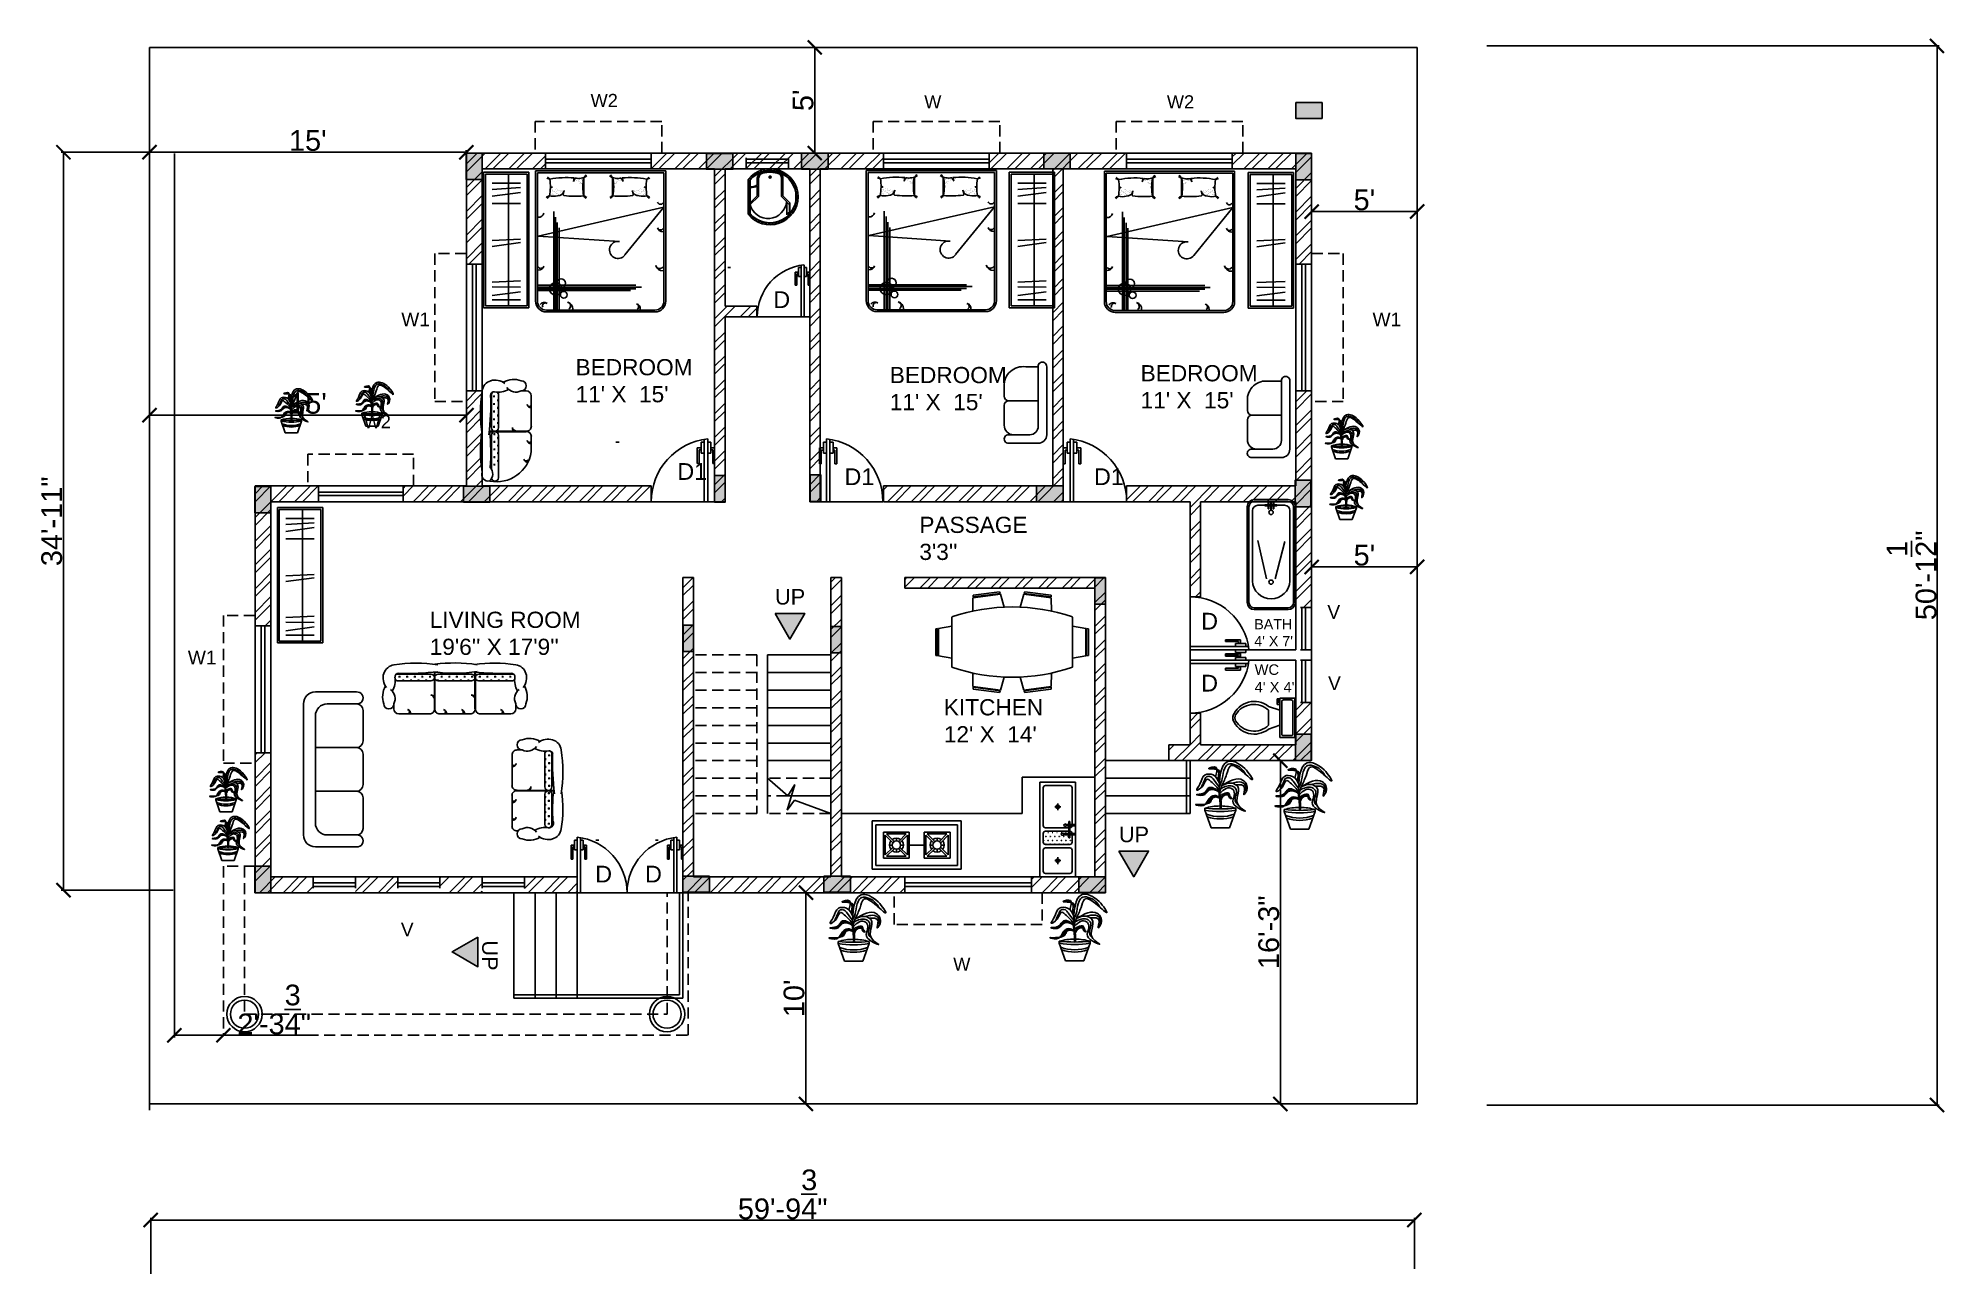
# Model space of a CAD drawing. Header units: inches. Extents: x 4042 to 9522, y 1055 to 2843.
# Drawn here: x 4042 to 5125, y 1055 to 1757 of the extents above; entities outside this region: 1.
import ezdxf

# ---------------------------------------------------------------- set-up
doc = ezdxf.new("R2010")
doc.units = ezdxf.units.IN
doc.linetypes.add('HIDDEN', pattern=[9.525, 6.35, -3.175])
doc.layers.get('0').update_dxf_attribs({"lineweight": 25})
for name, color, linetype in [('1.wall', 7, 'Continuous'), ('10.porch', 100, 'HIDDEN'), ('12.dimension', 8, 'Continuous'), ('2.door', 73, 'Continuous'), ('3.window', 4, 'Continuous'), ('4.chajja', 6, 'HIDDEN'), ('5.hatching', 8, 'Continuous'), ('6.column', 1, 'Continuous'), ('7.furniture', 2, 'Continuous'), ('8.text', 3, 'Continuous'), ('9.stairs', 163, 'Continuous'), ('FURNITURE', 40, 'Continuous'), ('PLANTERS', 3, 'Continuous')]:
    doc.layers.add(name, color=color, linetype=linetype)
doc.styles.get("Standard").update_dxf_attribs({"font": 'arial.ttf'})
doc.linetypes.add('ZIGZAG', pattern='A,0.00254,-5.08,[131,ltypeshp.shx,S=5.08,R=0,X=-5.08,Y=0],-10.16,[131,ltypeshp.shx,S=5.08,R=180,X=5.08,Y=0],-5.08', length=20.32254)
doc.dimstyles.new('ISO-25', dxfattribs={"dimtxt": 11.75, "dimasz": 8, "dimexe": 1.25, "dimexo": 0.625, "dimtad": 1, "dimlunit": 4, "dimtxsty": 'Standard', "dimblk": 'ARCHTICK', "dimcen": 2.5, "dimadec": 0, "dimazin": 0, "dimtfac": 1, "dimtmove": 0, "dimatfit": 3, "dimfxl": 1, "dimarcsym": 0})

msp = doc.modelspace()

# ---------------------------------------------------------------- texts
at = {"layer": '7.furniture', "attachment_point": 1}
for s, width, gutter_width, insert, char_height in [('D', 91.04205, 47.517, (4459.669, 1613.23), 9.503), ('W1', 83.96912, 38.978, (4248.38, 1601.169), 7.7956), ('W1', 83.96912, 38.978, (4799.995, 1601.169), 7.7956), ('D1', 91.04205, 47.517, (4405.159, 1515.648), 9.5034), ('D1', 91.04205, 47.517, (4500.09, 1512.677), 9.5034), ('D1', 91.04205, 47.517, (4641.794, 1512.677), 9.5034), ('D', 91.04205, 47.517, (4702.672, 1430.634), 9.503), ('V', 83.96912, 38.978, (4774.348, 1435.01), 7.796), ('W1', 83.96912, 38.978, (4127.163, 1409.161), 7.7956), ('D', 91.04205, 47.517, (4702.672, 1395.45), 9.503), ('V', 83.96912, 38.978, (4774.75, 1394.542), 7.796), ('D', 91.04205, 47.517, (4358.516, 1287.006), 9.503), ('D', 91.04205, 47.517, (4386.822, 1287.006), 9.503), ('V', 83.96912, 38.978, (4248.143, 1254.671), 7.796)]:
    msp.add_mtext_dynamic_manual_height_columns(s, width=width, gutter_width=gutter_width, heights=[0], dxfattribs=dict(at, insert=insert, char_height=char_height))
at = {"layer": '8.text', "color": 2, "attachment_point": 1}
for s, width, gutter_width, heights, insert, char_height in [('W2', 170.1567, 36.985, [0], (4355.895, 1725.321), 7.3969), ('W', 170.1567, 36.985, [0], (4545.405, 1724.549), 7.397), ('W2', 170.1567, 36.985, [0], (4683.196, 1724.549), 7.3969), ('W2', 170.1567, 36.985, [7.397], (4227.01, 1542.881), 7.3969), ('UP', 111.04448, 44.087, [0], (4460.676, 1444.149), 8.8174), ('UP', 111.04448, 44.087, [0], (4655.967, 1309.183), 8.8174), ('W', 170.1567, 36.985, [0], (4561.881, 1234.76), 7.397)]:
    msp.add_mtext_dynamic_manual_height_columns(s, width=width, gutter_width=gutter_width, heights=heights, dxfattribs=dict(at, insert=insert, char_height=char_height))
at = {"layer": '8.text', "attachment_point": 1}
for s, width, gutter_width, insert, char_height in [("BEDROOM\\P11' X  15'", 334.15904, 46.019, (4347.368, 1574.738), 9.2038), ("BEDROOM\\P11' X  15'", 334.15904, 46.019, (4525.831, 1570.262), 9.2038), ("BEDROOM\\P11' X  15'", 334.15904, 46.019, (4668.308, 1571.307), 9.2038), ("PASSAGE\\P3'3''", 334.15904, 46.019, (4542.625, 1485.193), 9.2038), ("LIVING ROOM\\P19'6'' X 17'9''", 334.15904, 46.019, (4264.524, 1431.269), 9.2038), ("BATH\\P4' X 7'", 210.17497, 28.944, (4732.844, 1427.072), 5.7889), ("WC\\P4' X 4'", 216.70981, 29.844, (4733.03, 1401.356), 5.9689), ("KITCHEN\\P12' X  14'", 334.15904, 46.019, (4556.526, 1381.596), 9.2038)]:
    msp.add_mtext_dynamic_manual_height_columns(s, width=width, gutter_width=gutter_width, heights=[0], dxfattribs=dict(at, insert=insert, char_height=char_height))
at = {"layer": '8.text', "color": 2, "insert": (4303.147, 1244.591), "char_height": 8.8174, "attachment_point": 1, "rotation": 270}
msp.add_mtext_dynamic_manual_height_columns('UP', width=111.04448, gutter_width=44.087, heights=[0], dxfattribs=at)

# ---------------------------------------------------------------- blocks, each defined once
blk = doc.blocks.new('ventilater')
at = {"layer": '3.window', "linetype": 'HIDDEN'}
for p, q in [((-12, 0), (-12, 9)), ((12, 0), (12, 9))]:
    blk.add_line(p, q, dxfattribs=at)
at = {"layer": '3.window', "color": 177, "true_color": 0x293189}
for p, q in [((-12, 5.5), (12, 5.5)), ((-12, 3.5), (12, 3.5))]:
    blk.add_line(p, q, dxfattribs=at)
blk = doc.blocks.new('door2')
at = {"layer": '2.door', "color": 152, "true_color": 0x2776bb}
for p, q in [((2.2, 27.6), (2.2, 33.8)), ((3.9, 33), (3.9, 27.6)), ((7.7, 27.6), (7.7, 33.8)), ((0, 30.7), (0, 21.6)), ((3.9, 27.6), (2.2, 27.6)), ((5.9, 27.6), (7.7, 27.6)), ((8.8, 29.4), (7.7, 29.4)), ((9.9, 30.7), (9.9, 21.6)), ((0, 21.6), (1, 21.6)), ((9.9, 21.6), (8.8, 21.6))]:
    blk.add_line(p, q, dxfattribs=at)
at = {"layer": '2.door', "color": 175, "true_color": 0x4554a5}
for p, q in [((2.2, 33.8), (3.9, 33.8)), ((3.9, 35.8), (3.9, 0)), ((5.9, 0), (5.9, 35.5)), ((5.9, 33), (5.9, 27.6)), ((2.2, 30.7), (0, 30.7)), ((1, 21.6), (1, 29.4)), ((1, 29.4), (2.2, 29.4)), ((7.7, 30.7), (9.9, 30.7)), ((8.8, 21.6), (8.8, 29.4))]:
    blk.add_line(p, q, dxfattribs=at)
at = {"layer": '2.door'}
for p, q in [((7.7, 33.8), (5.9, 33.8)), ((3.9, 0), (5.9, 0))]:
    blk.add_line(p, q, dxfattribs=at)
at = {"layer": '2.door', "color": 85, "true_color": 0x58ba48}
blk.add_line((0, 0), (36, 0), dxfattribs=at)
blk.add_arc((0, 0), 36, 0, 83.74, dxfattribs=at)
blk = doc.blocks.new('door3')
at = {"layer": '2.door', "color": 85, "true_color": 0x58ba48}
blk.add_line((5164.8, 1924.8), (5200.8, 1924.8), dxfattribs=at)
at = {"layer": '2.door'}
blk.add_line((5168.7, 1924.8), (5170.7, 1924.8), dxfattribs=at)
at = {"layer": '2.door', "color": 175, "true_color": 0x4554a5}
for p, q in [((5168.7, 1889), (5168.7, 1924.8)), ((5170.7, 1924.8), (5170.7, 1889.3)), ((5164.8, 1894.1), (5164.8, 1903.1)), ((5165.8, 1903.1), (5165.8, 1895.3)), ((5165.8, 1895.3), (5167, 1895.3)), ((5168.7, 1897.1), (5167, 1897.1)), ((5167, 1897.1), (5167, 1891)), ((5170.7, 1897.1), (5172.5, 1897.1)), ((5172.5, 1897.1), (5172.5, 1891)), ((5173.6, 1895.3), (5172.5, 1895.3)), ((5173.6, 1903.1), (5173.6, 1895.3)), ((5174.7, 1894.1), (5174.7, 1903.1)), ((5167, 1894.1), (5164.8, 1894.1)), ((5167, 1891), (5168.7, 1891)), ((5172.5, 1891), (5170.7, 1891)), ((5172.5, 1894.1), (5174.7, 1894.1)), ((5220.9, 1891), (5219.1, 1891))]:
    blk.add_line(p, q, dxfattribs=at)
at = {"layer": '2.door', "color": 152, "true_color": 0x2776bb}
for p, q in [((5164.8, 1903.1), (5165.8, 1903.1)), ((5168.7, 1891.8), (5168.7, 1897.1)), ((5170.7, 1891.8), (5170.7, 1897.1)), ((5174.7, 1903.1), (5173.6, 1903.1))]:
    blk.add_line(p, q, dxfattribs=at)
at = {"layer": '2.door', "color": 85, "true_color": 0x58ba48}
blk.add_arc((5164.8, 1924.8), 36, 276.26, 0, dxfattribs=at)
blk = doc.blocks.new('door')
at = {"layer": '2.door', "color": 85, "true_color": 0x58ba48}
blk.add_line((0, 0), (0, -36), dxfattribs=at)
at = {"layer": '2.door', "color": 175, "true_color": 0x4554a5}
for p, q in [((-35.8, -3.9), (0, -3.9)), ((0, -5.9), (-35.5, -5.9)), ((-27.6, -2.2), (-33.8, -2.2)), ((-33.8, -2.2), (-33.8, -3.9)), ((-33.8, -7.7), (-33.8, -5.9)), ((-27.6, -7.7), (-33.8, -7.7)), ((-30.7, -2.2), (-30.7, 0)), ((-30.7, 0), (-21.6, 0)), ((-30.7, -7.7), (-30.7, -9.9)), ((-30.7, -9.9), (-21.6, -9.9)), ((-21.6, -1), (-29.4, -1)), ((-29.4, -1), (-29.4, -2.2)), ((-29.4, -8.8), (-29.4, -7.7)), ((-21.6, -8.8), (-29.4, -8.8)), ((-27.6, -3.9), (-27.6, -2.2)), ((-27.6, -5.9), (-27.6, -7.7))]:
    blk.add_line(p, q, dxfattribs=at)
at = {"layer": '2.door', "color": 152, "true_color": 0x2776bb}
for p, q in [((-33, -3.9), (-27.6, -3.9)), ((-33, -5.9), (-27.6, -5.9)), ((-21.6, 0), (-21.6, -1)), ((-21.6, -9.9), (-21.6, -8.8))]:
    blk.add_line(p, q, dxfattribs=at)
at = {"layer": '2.door'}
blk.add_line((0, -3.9), (0, -5.9), dxfattribs=at)
at = {"layer": '2.door', "color": 85, "true_color": 0x58ba48}
blk.add_arc((0, 0), 36, 186.26, 270, dxfattribs=at)
blk = doc.blocks.new('DIN-TAB')
at = {"layer": 'FURNITURE'}
for p, q in [((-23.5, 39.3), (-23.4, 47.4)), ((-7, 49.6), (-23.4, 47.4)), ((-7.5, 51.1), (-23.3, 49)), ((-23.3, 48), (-7.2, 50.1)), ((-23.3, 48), (-23.3, 49)), ((-7.5, 51.1), (-7.2, 50.1)), ((-7, 49.6), (-4.7, 41.9)), ((7, 49.6), (4.7, 41.9)), ((7, 49.6), (23.4, 47.4)), ((7.5, 51.1), (7.2, 50.1)), ((23.3, 48), (7.2, 50.1)), ((7.5, 51.1), (23.3, 49)), ((23.3, 48), (23.3, 49)), ((23.5, 39.3), (23.4, 47.4)), ((-36, 6), (-36, 36)), ((36, 36), (36, 6)), ((-45.5, 29), (-44.5, 29.1)), ((-45.5, 29), (-45.5, 13)), ((-44.5, 12.8), (-44.5, 29.1)), ((-44, 29.2), (-36, 30.5)), ((-44, 29.2), (-44, 12.8)), ((44, 29.2), (36, 30.5)), ((44, 29.2), (44, 12.8)), ((44.5, 12.8), (44.5, 29.1)), ((45.5, 29), (44.5, 29.1)), ((45.5, 29), (45.5, 13)), ((-44.5, 12.8), (-45.5, 13)), ((-36, 11.5), (-44, 12.8)), ((36, 11.5), (44, 12.8)), ((44.5, 12.8), (45.5, 13)), ((-23.5, 2.6), (-23.4, -5.5)), ((-7, -7.6), (-4.7, 0.1)), ((7, -7.6), (4.7, 0.1)), ((23.5, 2.6), (23.4, -5.5)), ((-7, -7.6), (-23.4, -5.5)), ((-23.3, -6), (-7.2, -8.1)), ((-23.3, -6), (-23.3, -7)), ((-7.5, -9.1), (-23.3, -7)), ((-7.5, -9.1), (-7.2, -8.1)), ((7, -7.6), (23.4, -5.5)), ((23.3, -6), (7.2, -8.1)), ((7.5, -9.1), (7.2, -8.1)), ((7.5, -9.1), (23.3, -7)), ((23.3, -6), (23.3, -7))]:
    blk.add_line(p, q, dxfattribs=at)
for centre, start, end in [((0, -69.1), 71.0987, 108.9013), ((0, 111.1), 251.0987, 288.9013)]:
    blk.add_arc(centre, 111.1, start, end, dxfattribs=at)
blk = doc.blocks.new('DOUBLEBED')
at = {"layer": 'FURNITURE'}
for p, q in [((-36, 0), (-36, -72)), ((-36, 0), (36, 0)), ((36, -72), (36, 0)), ((-35, -1), (-35, -72)), ((-35, -1), (35, -1)), ((-28.2, -4.6), (-29.8, -4)), ((-28.2, -4.6), (-29.5, -3.4)), ((-27.7, -10.1), (-27.7, -10.1)), ((-27.6, -10), (-27.6, -10)), ((-27.4, -9.6), (-27.4, -9.6)), ((-27.2, -10.3), (-27.2, -10.3)), ((-26.6, -10.4), (-26.6, -10.4)), ((-25.1, -10.1), (-25.1, -10.1)), ((-24.5, -10), (-24.5, -10)), ((-24.1, -10.3), (-24.1, -10.3)), ((-15.1, -5.9), (-14.6, -3.9)), ((-14.7, -6.1), (-14.7, -6.1)), ((-14.5, -4.7), (-14.5, -4.7)), ((-14, -4.6), (-14, -4.6)), ((-13.7, -5), (-13.7, -5)), ((-13.6, -4.1), (-13.6, -4.1)), ((-13.4, -4.3), (-13.4, -4.3)), ((-13.4, -5.1), (-13.4, -5.1)), ((-13.3, -5.3), (-13.3, -5.3)), ((-12.6, -4.5), (-12.6, -4.5)), ((-12.4, -5.2), (-12.4, -5.2)), ((-12, -6), (-12, -6)), ((-11.8, -4.4), (-11.8, -4.4)), ((-11.7, -6.9), (-11.7, -6.9)), ((-11.5, -6), (-11.5, -6)), ((-11.4, -6.2), (-11.4, -6.2)), ((-11.3, -4.3), (-11.3, -4.3)), ((-11.3, -6.5), (-11.3, -6.5)), ((-10.9, -6.8), (-10.9, -6.8)), ((-10.8, -5), (-10.8, -5)), ((-10.7, -7), (-10.7, -7)), ((-10.6, -5), (-10.6, -5)), ((-10.4, -6.8), (-10.4, -6.8)), ((-10.4, -7.1), (-10.4, -7.1)), ((-10.2, -5.3), (-10.2, -5.3)), ((-9.9, -4.1), (-9.9, -4.1)), ((-9.5, -4), (-9.5, -4)), ((-9.4, -3.8), (-8.1, -2.1)), ((-9.4, -3.8), (-7.6, -2.8)), ((6.6, -3.8), (4.9, -2.8)), ((6.6, -3.8), (5.4, -2.1)), ((12.4, -5.9), (11.9, -3.9)), ((25.5, -4.6), (26.7, -3.4)), ((25.5, -4.6), (27.1, -4)), ((35, -72), (35, -1)), ((-27.6, -12), (-27.6, -12)), ((-27.5, -13.1), (-27.5, -13.1)), ((-27.5, -13.9), (-27.5, -13.9)), ((-27.3, -13.3), (-27.3, -13.3)), ((-26.9, -11.5), (-26.9, -11.5)), ((-26.9, -12.6), (-26.9, -12.6)), ((-26.4, -10.6), (-26.4, -10.6)), ((-26.4, -11), (-26.4, -11)), ((-26.4, -12.8), (-26.4, -12.8)), ((-26.3, -13), (-26.3, -13)), ((-26.1, -11.4), (-26.1, -11.4)), ((-26, -14), (-26, -14)), ((-25.6, -11.3), (-25.6, -11.3)), ((-25.4, -11.5), (-25.4, -11.5)), ((-25.3, -11.6), (-25.3, -11.6)), ((-25.2, -13.9), (-25.2, -13.9)), ((-25, -12), (-25, -12)), ((-24.9, -13.9), (-24.9, -13.9)), ((-24.7, -13.8), (-24.7, -13.8)), ((-24.5, -12.3), (-24.5, -12.3)), ((-24.3, -12.4), (-24.3, -12.4)), ((-24.2, -11.2), (-24.2, -11.2)), ((-23.7, -10.9), (-23.7, -10.9)), ((-23.7, -12.6), (-23.7, -12.6)), ((-23.6, -12.9), (-23.6, -12.9)), ((-23.4, -11.1), (-23.4, -11.1)), ((-23.3, -12.8), (-23.3, -12.8)), ((-23.3, -13.3), (-23.3, -13.3)), ((-23.3, -13.6), (-23.3, -13.6)), ((-22.9, -11), (-22.9, -11)), ((-22.4, -10.6), (-22.4, -10.6)), ((-22.4, -12), (-22.4, -12)), ((-22.1, -11.6), (-22.1, -11.6)), ((-21.5, -10.8), (-21.5, -10.8)), ((-21.5, -11.4), (-21.5, -11.4)), ((-21.3, -11.6), (-21.3, -11.6)), ((-21.1, -11), (-21.1, -11)), ((-20.2, -10.9), (-20.7, -13)), ((17.5, -10.9), (18, -13)), ((-30, -77), (30, -77)), ((-30, -78), (30, -78))]:
    blk.add_line(p, q, dxfattribs=at)
at = {"layer": 'FURNITURE', "color": 252}
for p, q in [((6.8, -4), (6.8, -4)), ((7.2, -4.1), (7.2, -4.1)), ((7.5, -5.3), (7.5, -5.3)), ((7.6, -6.8), (7.6, -6.8)), ((7.6, -7.1), (7.6, -7.1)), ((7.9, -5), (7.9, -5)), ((8, -7), (8, -7)), ((8.1, -5), (8.1, -5)), ((8.2, -6.8), (8.2, -6.8)), ((8.6, -4.3), (8.6, -4.3)), ((8.6, -6.2), (8.6, -6.2)), ((8.6, -6.5), (8.6, -6.5)), ((8.8, -6), (8.8, -6)), ((9, -6.9), (9, -6.9)), ((9.1, -4.4), (9.1, -4.4)), ((9.3, -6), (9.3, -6)), ((9.7, -5.2), (9.7, -5.2)), ((9.9, -4.5), (9.9, -4.5)), ((10.6, -5.3), (10.6, -5.3)), ((10.7, -4.3), (10.7, -4.3)), ((10.7, -5.1), (10.7, -5.1)), ((10.9, -4.1), (10.9, -4.1)), ((11, -5), (11, -5)), ((11.3, -4.6), (11.3, -4.6)), ((11.8, -4.7), (11.8, -4.7)), ((12, -6.1), (12, -6.1)), ((21.4, -10.3), (21.4, -10.3)), ((21.8, -10), (21.8, -10)), ((22.4, -10.1), (22.4, -10.1)), ((23.9, -10.4), (23.9, -10.4)), ((24.5, -10.3), (24.5, -10.3)), ((24.7, -9.6), (24.7, -9.6)), ((24.9, -10), (24.9, -10)), ((24.9, -10.1), (24.9, -10.1)), ((18.4, -11), (18.4, -11)), ((18.6, -11.6), (18.6, -11.6)), ((18.8, -10.8), (18.8, -10.8)), ((18.8, -11.4), (18.8, -11.4)), ((19.4, -11.6), (19.4, -11.6)), ((19.7, -10.6), (19.7, -10.6)), ((19.7, -12), (19.7, -12)), ((20.2, -11), (20.2, -11)), ((20.6, -12.8), (20.6, -12.8)), ((20.6, -13.3), (20.6, -13.3)), ((20.6, -13.6), (20.6, -13.6)), ((20.7, -11.1), (20.7, -11.1)), ((20.9, -10.9), (20.9, -10.9)), ((20.9, -12.9), (20.9, -12.9)), ((21, -12.6), (21, -12.6)), ((21.5, -11.2), (21.5, -11.2)), ((21.6, -12.4), (21.6, -12.4)), ((21.8, -12.3), (21.8, -12.3)), ((22, -13.8), (22, -13.8)), ((22.2, -13.9), (22.2, -13.9)), ((22.3, -12), (22.3, -12)), ((22.5, -11.6), (22.5, -11.6)), ((22.5, -13.9), (22.5, -13.9)), ((22.7, -11.5), (22.7, -11.5)), ((22.9, -11.3), (22.9, -11.3)), ((23.3, -14), (23.3, -14)), ((23.4, -11.4), (23.4, -11.4)), ((23.6, -11), (23.6, -11)), ((23.6, -13), (23.6, -13)), ((23.7, -10.6), (23.7, -10.6)), ((23.7, -12.8), (23.7, -12.8)), ((24.1, -12.6), (24.1, -12.6)), ((24.2, -11.5), (24.2, -11.5)), ((24.6, -13.3), (24.6, -13.3)), ((24.8, -13.1), (24.8, -13.1)), ((24.8, -13.9), (24.8, -13.9)), ((24.9, -12), (24.9, -12)), ((-26, -76.5), (-26, -22.5)), ((-25, -76.5), (-25, -25.5)), ((-24, -76.5), (-24, -28.5)), ((-23, -76.5), (-23, -31.5)), ((19.5, -63.2), (-34.5, -63.2)), ((22.5, -64.2), (-34.5, -64.2)), ((19.5, -65.2), (-34.5, -65.2)), ((16.5, -66.2), (-34.5, -66.2))]:
    blk.add_line(p, q, dxfattribs=at)
at = {"layer": 'FURNITURE', "color": 253}
for p, q in [((35, -20), (-34.5, -36)), ((13.4, -46.5), (35, -20)), ((-34.5, -36), (10.4, -39))]:
    blk.add_line(p, q, dxfattribs=at)
at = {"layer": 'FURNITURE', "color": 252}
for centre, radius in [((-24.9, -65.2), 3.44), ((-21.9, -62.1), 2.5), ((-20.4, -68.5), 1.88)]:
    blk.add_circle(centre, radius, dxfattribs=at)
at = {"layer": 'FURNITURE'}
for centre, radius, start, end in [((-53.1, -8.8), 25.3, 348.607, 9.4917), ((-19.1, -50), 46.3, 84.4029, 101.2371), ((-27.2, -8.3), 0.683, 201.8041, 319.1334), ((-27.5, -8.2), 0.978, 249.4969, 325.7978), ((-10.2, -7.3), 5.06, 139.9098, 163.9756), ((-18.6, -39.4), 35.7, 80.1409, 82.7554), ((-12.3, -3.3), 1, 260.1409, 276.0318), ((-88.7, 453), 463.6, 279.5022, 279.8589), ((15.4, -8.8), 25.2, 168.5788, 191.4212), ((15.4, -8.8), 25.3, 168.5788, 191.4212), ((53434.9, -8.8), 53444.2, 179.99464, 180.00536), ((-18.1, -8.8), 25.3, 348.5788, 11.4212), ((-53437.6, -8.8), 53444.2, 359.99464, 0.00536), ((-18.1, -8.8), 25.2, 348.5788, 11.4212), ((86, 453), 463.6, 260.1411, 260.4978), ((9.6, -3.3), 1, 263.9682, 279.8591), ((15.9, -39.4), 35.7, 97.2446, 99.8591), ((7.5, -7.3), 5.06, 16.0244, 40.0902), ((16.4, -50), 46.3, 78.7629, 95.5971), ((24.5, -8.3), 0.683, 220.8666, 338.1959), ((24.8, -8.2), 0.978, 214.2022, 290.5031), ((50.4, -8.8), 25.3, 170.5083, 191.393), ((-27.7, -17), 3.26, 101.6935, 136.5635), ((-31.3, -12.3), 3.26, 299.1485, 334.0185), ((-26.2, -4.8), 9.24, 256.6499, 284.2856), ((-23.7, -10.2), 3.58, 266.7825, 348.1719), ((-20.2, -13.1), 0.5, 166.7873, 262.877), ((-14, 41.3), 55.3, 263.4826, 274.8199), ((-6.4, -12.5), 3.26, 202.7243, 237.5943), ((-10.2, -16.9), 3.26, 40.1792, 75.0493), ((7.5, -16.9), 3.26, 104.9507, 139.8208), ((3.6, -12.5), 3.26, 302.4057, 337.2757), ((11.3, 41.3), 55.3, 265.1801, 276.5174), ((21, -10.2), 3.58, 191.8281, 273.2175), ((17.5, -13.1), 0.5, 277.123, 13.2127), ((23.5, -4.8), 9.24, 255.7144, 283.3501), ((24.9, -17), 3.26, 43.4365, 78.3065), ((28.5, -12.3), 3.26, 205.9815, 240.8515), ((-30, -72), 6, 180, 270), ((-30, -72), 5, 180, 270), ((30, -72), 6, 270, 0), ((30, -72), 5, 270, 0)]:
    blk.add_arc(centre, radius, start, end, dxfattribs=at)
at = {"layer": 'FURNITURE', "color": 251}
for centre, radius, start, end in [((33.1, -16.8), 1.69, 194.4515, 326.9106), ((-34.3, -22.7), 2.93, 265.8594, 345.9527), ((34.3, -30.7), 2.93, 194.0473, 274.1406), ((33.1, -31), 1.69, 194.4515, 326.9106), ((-34.3, -51.9), 2.93, 265.8594, 345.9527), ((-33.1, -52.2), 1.69, 213.0894, 345.5485), ((34.2, -51.4), 3.91, 194.0473, 274.1406), ((32.6, -51.8), 2.26, 194.4515, 326.9106), ((-31.2, -75.7), 2.93, 59.0473, 140.6217), ((-30.5, -74.7), 1.69, 59.4515, 200.6983), ((-18.8, -74.7), 2.12, 303.0894, 75.5485), ((-19.1, -76.2), 3.67, 355.8594, 75.9527), ((19.3, -75.1), 1.69, 303.0894, 75.5485), ((19, -76.3), 2.93, 355.8594, 75.9527)]:
    blk.add_arc(centre, radius, start, end, dxfattribs=at)
at = {"layer": 'FURNITURE', "color": 253}
blk.add_arc((9.6, -43.7), 4.74, 81.0159, 323.3832, dxfattribs=at)
blk = doc.blocks.new('3sofa')
at = {"layer": 'FURNITURE'}
for p, q in [((29.7, 0), (-29.7, 0)), ((-35.1, -5.4), (-35.1, -24)), ((24.3, -5.4), (-24.3, -5.4)), ((-9.9, -24), (-9.9, -5.4)), ((9.9, -24), (9.9, -5.4)), ((35.1, -5.4), (35.1, -24)), ((35.1, -5.4), (35.1, -24)), ((-29.7, -10.8), (-29.7, -24)), ((29.7, -10.8), (29.7, -24)), ((-12.9, -27), (-26.7, -27)), ((6.9, -27), (-6.9, -27)), ((26.7, -27), (12.9, -27))]:
    blk.add_line(p, q, dxfattribs=at)
for centre, radius, start, end in [((-29.7, -5.4), 5.4, 90, 180), ((-24.3, -10.8), 5.4, 90, 180), ((24.3, -10.8), 5.4, 0, 90), ((29.7, -5.4), 5.4, 0, 90), ((-26.7, -24), 3, 180, 270), ((-12.9, -24), 3, 270, 0), ((-6.9, -24), 3, 180, 270), ((6.9, -24), 3, 270, 0), ((12.9, -24), 3, 180, 270), ((26.7, -24), 3, 270, 0)]:
    blk.add_arc(centre, radius, start, end, dxfattribs=at)
at = {"layer": 'FURNITURE', "lineweight": -3}
for centre in [(-32.4, -24.285), (32.4, -24.285)]:
    blk.add_arc(centre, 2.715, 173.974425, 6.025575, dxfattribs=at)
blk = doc.blocks.new('2sofa-half')
at = {"layer": 'FURNITURE'}
for p, q in [((-5.4, 21.6), (-13.3, 21.6)), ((-5.4, -16.2), (-5.4, 21.6)), ((0, -21.6), (0, 21.6)), ((-27, 3), (-27, 10.4)), ((-5.4, 0), (-24, 0)), ((-27, -15.6), (-27, -3)), ((-10.8, -21.6), (-24, -21.6)), ((-5.4, -27), (-24.6, -27))]:
    blk.add_line(p, q, dxfattribs=at)
at = {"layer": 'FURNITURE', "lineweight": -3}
for centre, radius, start, end in [((-2.7, 21.9), 2.72, 353.479, 186.521), ((-15.1, 9.8), 11.9, 81.4793, 182.7739), ((-24.3, -24.3), 2.72, 83.9744, 276.0256)]:
    blk.add_arc(centre, radius, start, end, dxfattribs=at)
at = {"layer": 'FURNITURE'}
for centre, radius, start, end in [((-24, 3), 3, 180, 270), ((-24, -3), 3, 90, 180), ((-21, -15.6), 6, 180, 270), ((-10.8, -16.2), 5.4, 270, 0), ((-5.4, -21.6), 5.4, 270, 0)]:
    blk.add_arc(centre, radius, start, end, dxfattribs=at)
blk = doc.blocks.new('gas')
at = {"layer": 'FURNITURE'}
for p, q in [((-12, 13), (-12, 0)), ((12, 13), (-12, 13)), ((-11, 12), (-11, 1)), ((11, 12), (-11, 12)), ((11, 1), (11, 12)), ((12, 0), (12, 13)), ((-9, 10), (-2, 10)), ((-9, 3), (-9, 10)), ((-8.5, 9.15), (-6.48, 7.13)), ((-8.5, 3.85), (-8.5, 9.15)), ((-8.5, 3.85), (-6.48, 5.87)), ((-8.15, 9.5), (-6.13, 7.48)), ((-8.15, 9.5), (-2.85, 9.5)), ((-8.15, 3.5), (-6.13, 5.52)), ((-7.39, 6.5), (-6.64, 6.5)), ((-5.5, 8.39), (-5.5, 7.64)), ((-5.5, 4.61), (-5.5, 5.36)), ((-4.87, 7.48), (-2.85, 9.5)), ((-4.87, 5.52), (-2.85, 3.5)), ((-4.52, 7.13), (-2.5, 9.15)), ((-4.52, 5.87), (-2.5, 3.85)), ((-3.61, 6.5), (-4.36, 6.5)), ((-2.5, 9.15), (-2.5, 3.85)), ((-2, 10), (-2, 3)), ((2, 6.5), (-2, 6.5)), ((9, 10), (2, 10)), ((2, 10), (2, 3)), ((4.52, 7.13), (2.5, 9.15)), ((2.5, 9.15), (2.5, 3.85)), ((4.52, 5.87), (2.5, 3.85)), ((4.87, 7.48), (2.85, 9.5)), ((8.15, 9.5), (2.85, 9.5)), ((4.87, 5.52), (2.85, 3.5)), ((3.61, 6.5), (4.36, 6.5)), ((5.5, 8.39), (5.5, 7.64)), ((5.5, 4.61), (5.5, 5.36)), ((8.15, 9.5), (6.13, 7.48)), ((8.15, 3.5), (6.13, 5.52)), ((8.5, 9.15), (6.48, 7.13)), ((8.5, 3.85), (6.48, 5.87)), ((7.39, 6.5), (6.64, 6.5)), ((8.5, 3.85), (8.5, 9.15)), ((9, 3), (9, 10)), ((12, 0), (-12, 0)), ((11, 1), (-11, 1)), ((-2, 3), (-9, 3)), ((-2.85, 3.5), (-8.15, 3.5)), ((2, 3), (9, 3)), ((2.85, 3.5), (8.15, 3.5))]:
    blk.add_line(p, q, dxfattribs=at)
for centre in [(-5.5, 6.5), (5.5, 6.5)]:
    blk.add_circle(centre, 1.14, dxfattribs=at)
for centre, start, end in [((-5.5, 6.5), 142.6054, 217.3946), ((-5.5, 6.5), 52.6054, 127.3946), ((-5.5, 6.5), 322.6054, 37.3946), ((5.5, 6.5), 142.6054, 217.3946), ((5.5, 6.5), 52.6054, 127.3946), ((5.5, 6.5), 322.6054, 37.3946), ((-5.5, 6.5), 232.6054, 307.3946), ((5.5, 6.5), 232.6054, 307.3946)]:
    blk.add_arc(centre, 1.89, start, end, dxfattribs=at)
blk = doc.blocks.new('2BOWL-SINK')
at = {"layer": 'FURNITURE'}
for p, q in [((0, 50.4), (0, 0)), ((19, 50.4), (0, 50.4)), ((1.8, 47.4), (1.8, 27.3)), ((16, 48.6), (3, 48.6)), ((17.2, 27.3), (17.2, 47.4)), ((19, 0), (19, 50.4)), ((11.1, 37.3), (8, 37.3)), ((9.5, 39.1), (9.5, 35.5)), ((1.8, 23.1), (1.8, 18.4)), ((2, 23.5), (1.9, 23.6)), ((1.9, 23.5), (2.2, 23.5)), ((2, 23.5), (2, 23.6)), ((2, 23.5), (2, 23.6)), ((2.1, 23.5), (2.2, 23.6)), ((2.1, 23.5), (2.1, 23.6)), ((3, 26.1), (16, 26.1)), ((16, 24.3), (3, 24.3)), ((3.1, 21.4), (3.1, 21.5)), ((3.1, 21.4), (3.4, 21.4)), ((3.2, 21.4), (3.2, 21.6)), ((3.2, 21.4), (3.2, 21.6)), ((3.3, 21.4), (3.3, 21.6)), ((3.3, 21.4), (3.3, 21.5)), ((4.3, 23.5), (4.3, 23.6)), ((4.3, 23.5), (4.6, 23.5)), ((4.4, 23.5), (4.4, 23.6)), ((4.4, 23.5), (4.4, 23.6)), ((4.4, 23.5), (4.4, 23.6)), ((4.5, 23.5), (4.5, 23.6)), ((5.4, 21.4), (5.7, 21.4)), ((5.5, 21.4), (5.5, 21.5)), ((5.6, 21.4), (5.6, 21.6)), ((5.6, 21.4), (5.6, 21.6)), ((5.6, 21.4), (5.6, 21.6)), ((5.7, 21.4), (5.7, 21.5)), ((6.6, 23.5), (6.9, 23.5)), ((6.7, 23.5), (6.7, 23.6)), ((6.7, 23.5), (6.7, 23.6)), ((6.8, 23.5), (6.9, 23.6)), ((6.8, 23.5), (6.8, 23.6)), ((6.8, 23.5), (6.8, 23.6)), ((7.9, 21.4), (7.8, 21.5)), ((7.8, 21.4), (8.1, 21.4)), ((7.9, 21.4), (7.9, 21.6)), ((8, 21.4), (8, 21.6)), ((8, 21.4), (8, 21.6)), ((8, 21.4), (8.1, 21.5)), ((9.1, 23.5), (9, 23.6)), ((9, 23.5), (9.3, 23.5)), ((9.1, 23.5), (9.1, 23.6)), ((9.1, 23.5), (9.1, 23.6)), ((9.2, 23.5), (9.3, 23.6)), ((9.2, 23.5), (9.2, 23.6)), ((10.3, 21.4), (10.2, 21.5)), ((10.2, 21.4), (10.5, 21.4)), ((10.3, 21.4), (10.3, 21.6)), ((10.3, 21.4), (10.3, 21.6)), ((10.4, 21.4), (10.4, 21.6)), ((10.4, 21.4), (10.5, 21.5)), ((11.4, 23.5), (11.4, 23.6)), ((11.4, 23.5), (11.7, 23.5)), ((11.5, 23.5), (11.5, 23.6)), ((11.5, 23.5), (11.5, 23.6)), ((11.6, 23.5), (11.6, 23.6)), ((11.6, 23.5), (11.6, 23.6)), ((12.6, 21.4), (12.6, 21.5)), ((12.6, 21.4), (12.8, 21.4)), ((12.7, 21.4), (12.7, 21.6)), ((12.7, 21.4), (12.7, 21.6)), ((12.7, 21.4), (12.7, 21.6)), ((12.8, 21.4), (12.8, 21.5)), ((13.7, 23.5), (14, 23.5)), ((13.8, 23.5), (13.8, 23.6)), ((13.8, 23.5), (13.8, 23.6)), ((13.9, 23.5), (13.9, 23.6)), ((13.9, 23.5), (13.9, 23.6)), ((14, 23.5), (14, 23.6)), ((15, 21.4), (14.9, 21.5)), ((14.9, 21.4), (15.2, 21.4)), ((15, 21.4), (15, 21.6)), ((15.1, 21.4), (15.1, 21.6)), ((15.1, 21.4), (15.1, 21.6)), ((15.1, 21.4), (15.2, 21.5)), ((17.2, 18.4), (17.2, 23.1)), ((1.8, 14.2), (1.8, 3)), ((2, 19.4), (1.9, 19.5)), ((1.9, 19.4), (2.2, 19.4)), ((2, 19.4), (2, 19.5)), ((2, 19.4), (2, 19.5)), ((2.1, 19.4), (2.2, 19.5)), ((2.1, 19.4), (2.1, 19.5)), ((16, 17.2), (3, 17.2)), ((16, 15.4), (3, 15.4)), ((3.1, 17.3), (3.1, 17.4)), ((3.1, 17.3), (3.4, 17.3)), ((3.2, 17.3), (3.2, 17.5)), ((3.2, 17.3), (3.2, 17.5)), ((3.3, 17.3), (3.3, 17.5)), ((3.3, 17.3), (3.3, 17.4)), ((4.3, 19.4), (4.3, 19.5)), ((4.3, 19.4), (4.6, 19.4)), ((4.4, 19.4), (4.4, 19.5)), ((4.4, 19.4), (4.4, 19.5)), ((4.4, 19.4), (4.4, 19.5)), ((4.5, 19.4), (4.5, 19.5)), ((5.4, 17.3), (5.7, 17.3)), ((5.5, 17.3), (5.5, 17.4)), ((5.6, 17.3), (5.6, 17.5)), ((5.6, 17.3), (5.6, 17.5)), ((5.6, 17.3), (5.6, 17.5)), ((5.7, 17.3), (5.7, 17.4)), ((6.6, 19.4), (6.9, 19.4)), ((6.7, 19.4), (6.7, 19.5)), ((6.7, 19.4), (6.7, 19.5)), ((6.8, 19.4), (6.9, 19.5)), ((6.8, 19.4), (6.8, 19.5)), ((6.8, 19.4), (6.8, 19.5)), ((7.9, 17.3), (7.8, 17.4)), ((7.8, 17.3), (8.1, 17.3)), ((7.9, 17.3), (7.9, 17.5)), ((8, 17.3), (8, 17.5)), ((8, 17.3), (8, 17.5)), ((8, 17.3), (8.1, 17.4)), ((9.1, 19.4), (9, 19.5)), ((9, 19.4), (9.3, 19.4)), ((9.1, 19.4), (9.1, 19.5)), ((9.1, 19.4), (9.1, 19.5)), ((9.2, 19.4), (9.3, 19.5)), ((9.2, 19.4), (9.2, 19.5)), ((9.5, 10.4), (9.5, 6.8)), ((10.3, 17.3), (10.2, 17.4)), ((10.2, 17.3), (10.5, 17.3)), ((10.3, 17.3), (10.3, 17.5)), ((10.3, 17.3), (10.3, 17.5)), ((10.4, 17.3), (10.4, 17.5)), ((10.4, 17.3), (10.5, 17.4)), ((11.4, 19.4), (11.4, 19.5)), ((11.4, 19.4), (11.7, 19.4)), ((11.5, 19.4), (11.5, 19.5)), ((11.5, 19.4), (11.5, 19.5)), ((11.6, 19.4), (11.6, 19.5)), ((11.6, 19.4), (11.6, 19.5)), ((12.6, 17.3), (12.6, 17.4)), ((12.6, 17.3), (12.8, 17.3)), ((12.7, 17.3), (12.7, 17.5)), ((12.7, 17.3), (12.7, 17.5)), ((12.7, 17.3), (12.7, 17.5)), ((12.8, 17.3), (12.8, 17.4)), ((13.7, 19.4), (14, 19.4)), ((13.8, 19.4), (13.8, 19.5)), ((13.8, 19.4), (13.8, 19.5)), ((13.9, 19.4), (13.9, 19.5)), ((13.9, 19.4), (13.9, 19.5)), ((14, 19.4), (14, 19.5)), ((15, 17.3), (14.9, 17.4)), ((14.9, 17.3), (15.2, 17.3)), ((15, 17.3), (15, 17.5)), ((15.1, 17.3), (15.1, 17.5)), ((15.1, 17.3), (15.1, 17.5)), ((15.1, 17.3), (15.2, 17.4)), ((16.2, 19.4), (16.1, 19.5)), ((16.1, 19.4), (16.4, 19.4)), ((16.2, 19.4), (16.2, 19.5)), ((16.3, 19.4), (16.4, 19.5)), ((16.3, 19.4), (16.3, 19.5)), ((16.3, 19.4), (16.3, 19.5)), ((17.2, 3), (17.2, 14.2)), ((0, 0), (19, 0)), ((3, 1.8), (16, 1.8)), ((11.1, 8.6), (8, 8.6))]:
    blk.add_line(p, q, dxfattribs=at)
at = {"layer": 'FURNITURE', "color": 7}
for p, q in [((12.5, 23), (18.8, 23)), ((12.5, 22.4), (18.8, 22.4)), ((14, 27.8), (18.8, 27.8)), ((14, 27.2), (18.8, 27.2)), ((15.5, 29.4), (15.5, 27.8)), ((15.5, 27.2), (15.5, 23)), ((15.5, 22.4), (15.5, 20.7)), ((15.9, 29.4), (15.9, 27.8)), ((15.9, 27.2), (15.9, 23)), ((15.9, 22.4), (15.9, 20.7))]:
    blk.add_line(p, q, dxfattribs=at)
at = {"layer": 'FURNITURE'}
for centre, radius in [((9.5, 37.3), 0.953), ((9.5, 37.3), 0.835), ((9.5, 8.6), 0.953), ((9.5, 8.6), 0.835)]:
    blk.add_circle(centre, radius, dxfattribs=at)
for centre, start, end in [((3, 47.4), 90, 180), ((16, 47.4), 0, 90), ((3, 27.3), 180, 270), ((3, 23.1), 90, 180), ((16, 27.3), 270, 0), ((16, 23.1), 0, 90), ((3, 18.4), 180, 270), ((3, 14.2), 90, 180), ((16, 18.4), 270, 0), ((16, 14.2), 0, 90), ((3, 3), 180, 270), ((16, 3), 270, 0)]:
    blk.add_arc(centre, 1.18, start, end, dxfattribs=at)
at = {"layer": 'FURNITURE', "color": 7}
for centre, radius, start, end in [((12, 22.7), 0.633, 27.8941, 332.1059), ((13.4, 27.5), 0.633, 27.8941, 332.1059), ((15.7, 29.1), 0.316, 54.3011, 125.6989), ((15.7, 21.1), 0.438, 245.0493, 294.9507)]:
    blk.add_arc(centre, radius, start, end, dxfattribs=at)
blk = doc.blocks.new('WARDROBE')
at = {"layer": 'FURNITURE'}
for p, q in [((-24.1, 72), (-24.1, 0)), ((0, 72), (-24.1, 72)), ((-23.1, 71), (-23.1, 1)), ((-1, 71), (-23.1, 71)), ((-10.8, 1), (-10.8, 71)), ((-1, 1), (-1, 71)), ((0, 0), (0, 72)), ((-4.5, 66.2), (-19.6, 66.2)), ((-19.6, 62.9), (-4.5, 63.8)), ((-19.6, 59.2), (-4.5, 61.3)), ((-19.6, 55.4), (-4.5, 55.4)), ((-19.6, 35.7), (-4.5, 36.4)), ((-19.6, 32.6), (-4.5, 34.7)), ((-19.6, 13.5), (-4.5, 14.2)), ((-19.6, 11.1), (-4.5, 10.9)), ((-24.1, 0), (0, 0)), ((-23.1, 1), (-1, 1)), ((-19.6, 6.5), (-4.5, 8.5)), ((-4.5, 4.2), (-19.6, 4.2))]:
    blk.add_line(p, q, dxfattribs=at)
blk = doc.blocks.new('c-sofa2')
at = {"layer": 'FURNITURE'}
for p, q in [((-24.2, -8.4), (-1.5, -8.4)), ((-19.7, -4.8), (-1.5, -4.8)), ((0.3, -23.2), (0.3, -3.6)), ((0.5, -23.2), (0.5, -3.6)), ((20.2, -4.8), (2.2, -4.8)), ((20.2, -8.4), (2.2, -8.4)), ((-2.3, -25.9), (-10.4, -25.9)), ((-2.3, -25.9), (-2.3, -25.9)), ((19.3, -25.9), (3.1, -25.9)), ((3.1, -25.9), (3.1, -25.9)), ((22, -23.2), (22, -20.5)), ((22, -23.2), (22, -20.5))]:
    blk.add_line(p, q, dxfattribs=at)
at = {"layer": 'FURNITURE', "color": 252}
for p, q in [((-16.7, -6.3), (-17.7, -6.3)), ((-17.2, -5.8), (-17.2, -6.8)), ((-14.7, -8.3), (-15.7, -8.3)), ((-15.2, -4.8), (-15.2, -4.8)), ((-15.2, -7.8), (-15.2, -8.4)), ((-12.7, -6.3), (-13.7, -6.3)), ((-13.2, -5.8), (-13.2, -6.8)), ((-10.6, -8.3), (-11.7, -8.3)), ((-11.1, -4.8), (-11.1, -4.8)), ((-11.1, -7.8), (-11.1, -8.4)), ((-8.6, -6.3), (-9.6, -6.3)), ((-9.1, -5.8), (-9.1, -6.8)), ((-6.6, -8.3), (-7.6, -8.3)), ((-7.1, -4.8), (-7.1, -4.8)), ((-7.1, -7.8), (-7.1, -8.4)), ((-4.6, -6.3), (-5.6, -6.3)), ((-5.1, -5.8), (-5.1, -6.8)), ((-2.5, -8.3), (-3.6, -8.3)), ((-3, -4.8), (-3, -4.8)), ((-3, -7.8), (-3, -8.4)), ((-0.5, -6.3), (-1.5, -6.3)), ((-1, -5.8), (-1, -6.8)), ((2.4, -6.1), (3.4, -6.1)), ((2.9, -5.6), (2.9, -6.6)), ((4.4, -8.2), (5.4, -8.2)), ((4.9, -7.7), (4.9, -8.4)), ((6.4, -6.1), (7.4, -6.1)), ((6.9, -5.6), (6.9, -6.6)), ((8.4, -8.2), (9.4, -8.2)), ((8.9, -7.7), (8.9, -8.4)), ((10.5, -6.1), (11.5, -6.1)), ((11, -5.6), (11, -6.6)), ((12.5, -8.2), (13.5, -8.2)), ((13, -7.7), (13, -8.4)), ((14.5, -6.1), (15.5, -6.1)), ((15, -5.6), (15, -6.6)), ((16.5, -8.2), (17.5, -8.2)), ((17, -7.7), (17, -8.4)), ((18.6, -6.1), (19.6, -6.1)), ((19.1, -5.6), (19.1, -6.6)), ((20.6, -8.2), (21.1, -8.2)), ((21.1, -7.7), (21.1, -8.2))]:
    blk.add_line(p, q, dxfattribs=at)
at = {"layer": 'FURNITURE'}
for centre, radius, start, end in [((-22.5, -3), 3.43, 66.2884, 192.6966), ((-9.6, -71), 72.1, 82.1155, 99.1738), ((10.3, -75.4), 76.5, 81.2026, 98.7974), ((21.2, -6.3), 6.52, 17.5731, 82.8158), ((-24.2, -6.6), 1.8, 90, 270), ((-10.6, 84.4), 88.8, 264.7867, 277.0762), ((-1.5, -6.6), 1.8, 270, 90), ((15.1, 133.7), 138.1, 263.1667, 271.9281), ((2.3, -6.6), 1.8, 90, 270), ((19.7, -6.1), 1.8, 350.9512, 90), ((20.2, -6.6), 1.8, 60.0474, 90), ((20.2, -6.6), 1.8, 270, 308.5225), ((32.5, -8.2), 11.2, 170.9512, 210.4117), ((19.6, -6.7), 8.15, 320.4505, 17.0639), ((27.4, -17.8), 6.04, 126.6043, 206.5651), ((16.9, -16.7), 11.2, 339.9307, 30.4117), ((-2.2, -23.4), 2.55, 268.6279, 3.3142), ((3.1, -23.4), 2.55, 176.6858, 271.3721), ((19.3, -23.2), 2.7, 270, 0), ((24.7, -20.5), 2.7, 180, 0)]:
    blk.add_arc(centre, radius, start, end, dxfattribs=at)
at = {"layer": 'FURNITURE', "lineweight": -3}
for centre, radius, start, end in [((-7.7, -7.5), 18.6, 169.0088, 261.5537), ((-22.2, -0.7), 4.73, 219.1644, 316.6944)]:
    blk.add_arc(centre, radius, start, end, dxfattribs=at)
at = {"layer": 'FURNITURE', "color": 252}
for centre, radius, start, end in [((2.4, -18.1), 2.2, 89.0473, 149.9597), ((3.4, -18.7), 2.97, 107.7174, 163.0419), ((-13.8, -24.1), 2.2, 104.0473, 184.1406), ((-14, -23.1), 1.27, 104.4515, 236.9106), ((-3.8, -25.8), 2.2, 104.0473, 184.1406), ((-4.1, -24.9), 1.27, 104.4515, 236.9106), ((15.3, -25.8), 2.2, 104.0473, 184.1406), ((15, -24.9), 1.27, 104.4515, 236.9106)]:
    blk.add_arc(centre, radius, start, end, dxfattribs=at)
blk = doc.blocks.new('sofa3')
at = {"layer": 'FURNITURE', "color": 252}
for p, q in [((-32, -8.7), (-32, -9.2)), ((-31.5, -9.2), (-32, -9.2)), ((-29.5, -7.2), (-30.5, -7.2)), ((-30, -6.7), (-30, -7.7)), ((-27.5, -9.2), (-28.5, -9.2)), ((-28, -8.7), (-28, -9.4)), ((-25.5, -7.2), (-26.5, -7.2)), ((-26, -6.7), (-26, -7.7)), ((-23.4, -9.2), (-24.4, -9.2)), ((-23.9, -8.7), (-23.9, -9.4)), ((-21.4, -7.2), (-22.4, -7.2)), ((-21.9, -6.7), (-21.9, -7.7)), ((-19.4, -9.2), (-20.4, -9.2)), ((-19.9, -8.7), (-19.9, -9.4)), ((-17.4, -7.2), (-18.4, -7.2)), ((-17.9, -6.7), (-17.9, -7.7)), ((-15.3, -9.2), (-16.3, -9.2)), ((-15.8, -8.7), (-15.8, -9.4)), ((-13.3, -7.2), (-14.3, -7.2)), ((-13.8, -6.7), (-13.8, -7.7)), ((-11.2, -7.2), (-11.1, -7.2)), ((-10.1, -9.2), (-9.1, -9.2)), ((-9.6, -8.7), (-9.6, -9.4)), ((-8.1, -7.2), (-7.1, -7.2)), ((-7.6, -6.7), (-7.6, -7.7)), ((-6, -9.2), (-5, -9.2)), ((-5.5, -8.7), (-5.5, -9.4)), ((-4, -7.2), (-3, -7.2)), ((-3.5, -6.7), (-3.5, -7.7)), ((-2, -9.2), (-1, -9.2)), ((-1.5, -8.7), (-1.5, -9.4)), ((0, -7.2), (1, -7.2)), ((0.5, -6.7), (0.5, -7.7)), ((2.1, -9.2), (3.1, -9.2)), ((2.6, -8.7), (2.6, -9.4)), ((4.1, -7.2), (5.1, -7.2)), ((4.6, -6.7), (4.6, -7.7)), ((6.1, -9.2), (7.1, -9.2)), ((6.6, -8.7), (6.6, -9.4)), ((8.1, -7.2), (9.1, -7.2)), ((8.6, -6.7), (8.6, -7.7)), ((12.2, -7.2), (13.2, -7.2)), ((12.7, -6.7), (12.7, -7.7)), ((14.2, -9.2), (15.2, -9.2)), ((14.7, -8.7), (14.7, -9.4)), ((16.2, -7.2), (17.2, -7.2)), ((16.7, -6.7), (16.7, -7.7)), ((18.3, -9.2), (19.3, -9.2)), ((18.8, -8.7), (18.8, -9.4)), ((20.3, -7.2), (21.3, -7.2)), ((20.8, -6.7), (20.8, -7.7)), ((22.3, -9.2), (23.3, -9.2)), ((22.8, -8.7), (22.8, -9.4)), ((24.3, -7.2), (25.3, -7.2)), ((24.8, -6.7), (24.8, -7.7)), ((26.4, -9.2), (27.4, -9.2)), ((26.9, -8.7), (26.9, -9.4)), ((28.4, -7.2), (29.4, -7.2)), ((28.9, -6.7), (28.9, -7.7)), ((30.4, -9.2), (30.9, -9.2)), ((30.9, -8.7), (30.9, -9.2))]:
    blk.add_line(p, q, dxfattribs=at)
at = {"layer": 'FURNITURE'}
for p, q in [((-31.2, -5.8), (-13.2, -5.8)), ((-31.2, -9.4), (-13.2, -9.4)), ((-11.5, -24.3), (-11.5, -4.7)), ((-11.3, -24.3), (-11.3, -4.7)), ((8.4, -5.8), (-9.6, -5.8)), ((8.4, -9.4), (-9.6, -9.4)), ((10.1, -24.3), (10.1, -4.7)), ((10.3, -24.3), (10.3, -4.7)), ((30, -5.8), (12, -5.8)), ((30, -9.4), (12, -9.4)), ((-33, -24.3), (-33, -21.6)), ((-33, -24.3), (-33, -21.6)), ((-30.3, -27), (-14.1, -27)), ((-14.1, -27), (-14.1, -27)), ((-8.7, -27), (7.5, -27)), ((-8.7, -27), (-8.7, -27)), ((12.9, -27), (29.1, -27)), ((31.8, -24.3), (31.8, -21.6))]:
    blk.add_line(p, q, dxfattribs=at)
for centre, radius, start, end in [((-21.3, -76.5), 76.5, 81.2026, 98.7974), ((-0.9, -81.4), 81.5, 81.4579, 97.3145), ((20.1, -76.5), 76.5, 81.2026, 97.7572), ((-30.6, -7.8), 8.15, 162.9361, 219.5495), ((-32.1, -7.4), 6.52, 97.1842, 162.4269), ((-43.5, -9.2), 11.2, 329.5883, 9.0488), ((-30.6, -7.2), 1.8, 90, 189.0488), ((-31.2, -7.6), 1.8, 231.4775, 270), ((-31.2, -7.6), 1.8, 90, 119.9526), ((-26, 132.6), 138.1, 268.0719, 276.8333), ((-13.3, -7.6), 1.8, 270, 90), ((-9.5, -7.6), 1.8, 90, 270), ((-0.9, 76.1), 81.5, 262.6855, 278.5421), ((8.3, -7.6), 1.8, 270, 90), ((25.3, 152.5), 158, 264.3786, 271.5353), ((12.1, -7.6), 1.8, 90, 270), ((29.5, -7.2), 1.8, 350.9512, 90), ((30, -7.6), 1.8, 60.0474, 90), ((30, -7.6), 1.8, 270, 308.5225), ((42.4, -9.2), 11.2, 170.9512, 210.4117), ((31, -7.4), 6.52, 17.5731, 82.8158), ((29.4, -7.8), 8.15, 320.4505, 17.0639), ((-27.8, -17.8), 11.2, 149.5883, 200.0693), ((-38.4, -18.9), 6.04, 333.4349, 53.3957), ((37.2, -18.9), 6.04, 126.6043, 206.5651), ((26.7, -17.8), 11.2, 339.9307, 30.4117), ((-35.7, -21.6), 2.7, 180, 0), ((-30.3, -24.3), 2.7, 180, 270), ((-14, -24.4), 2.55, 268.6279, 3.3142), ((-8.7, -24.4), 2.55, 176.6858, 271.3721), ((7.6, -24.4), 2.55, 268.6279, 3.3142), ((12.9, -24.4), 2.55, 176.6858, 271.3721), ((29.1, -24.3), 2.7, 270, 0), ((34.5, -21.6), 2.7, 180, 0)]:
    blk.add_arc(centre, radius, start, end, dxfattribs=at)
at = {"layer": 'FURNITURE', "color": 252}
for centre, radius, start, end in [((-13.4, -19.1), 2.2, 30.0403, 90.9527), ((-14.3, -19.8), 2.97, 16.9581, 72.2826), ((8.2, -19.1), 2.2, 30.0403, 90.9527), ((7.3, -19.8), 2.97, 16.9581, 72.2826), ((-26.2, -26.8), 2.2, 355.8594, 75.9527), ((-26, -25.9), 1.27, 303.0894, 75.5485), ((-7.1, -26.8), 2.2, 355.8594, 75.9527), ((-6.9, -25.9), 1.27, 303.0894, 75.5485), ((2.4, -26.8), 2.2, 355.8594, 75.9527), ((2.6, -25.9), 1.27, 303.0894, 75.5485), ((23.4, -25.9), 1.27, 303.0894, 75.5485), ((23.2, -26.8), 2.2, 355.8594, 75.9527)]:
    blk.add_arc(centre, radius, start, end, dxfattribs=at)
blk = doc.blocks.new('sofa2')
at = {"layer": 'FURNITURE'}
for p, q in [((23.6, 21.4), (23.2, 21.4)), ((5.2, 17.9), (5.2, 1.8)), ((7.1, 19.7), (6.6, 19.7)), ((8.8, 17.9), (8.8, 1.8)), ((26.3, 2.6), (26.3, 18.8)), ((26.3, 2.6), (26.3, 2.6)), ((23.6, 0), (4, 0)), ((23.6, -0.2), (4.1, -0.2)), ((5.2, -19.9), (5.2, -1.9)), ((8.8, -19.9), (8.8, -1.9)), ((26.3, -19), (26.3, -2.8)), ((26.3, -2.8), (26.3, -2.8)), ((23.6, -21.7), (20.9, -21.7)), ((23.6, -21.7), (20.9, -21.7))]:
    blk.add_line(p, q, dxfattribs=at)
at = {"layer": 'FURNITURE', "color": 252}
for p, q in [((5.2, 15.5), (5.2, 15.5)), ((5.2, 11.4), (5.2, 11.4)), ((6.2, 17.5), (7.2, 17.5)), ((6.2, 13.5), (7.2, 13.5)), ((6.7, 17), (6.7, 18)), ((6.7, 13), (6.7, 14)), ((8.2, 15.5), (8.8, 15.5)), ((8.2, 11.4), (8.8, 11.4)), ((8.7, 15), (8.7, 16)), ((8.7, 10.9), (8.7, 12)), ((5.2, 7.4), (5.2, 7.4)), ((5.2, 3.3), (5.2, 3.3)), ((6.2, 9.4), (7.2, 9.4)), ((6.2, 5.4), (7.2, 5.4)), ((6.2, 1.3), (7.2, 1.3)), ((6.7, 8.9), (6.7, 9.9)), ((6.7, 4.9), (6.7, 5.9)), ((6.7, 0.8), (6.7, 1.8)), ((8.2, 7.4), (8.8, 7.4)), ((8.2, 3.3), (8.8, 3.3)), ((8.7, 6.9), (8.7, 7.9)), ((8.7, 2.8), (8.7, 3.9)), ((6, -2.6), (7.1, -2.6)), ((6, -6.6), (7.1, -6.6)), ((6.5, -2.1), (6.5, -3.1)), ((6.5, -6.1), (6.5, -7.1)), ((8.1, -4.6), (8.8, -4.6)), ((8.1, -8.6), (8.8, -8.6)), ((8.6, -4.1), (8.6, -5.1)), ((8.6, -8.1), (8.6, -9.2)), ((6, -10.7), (7.1, -10.7)), ((6, -14.7), (7.1, -14.7)), ((6, -18.8), (7.1, -18.8)), ((6.5, -10.2), (6.5, -11.2)), ((6.5, -14.2), (6.5, -15.2)), ((6.5, -18.3), (6.5, -19.3)), ((8.1, -12.7), (8.8, -12.7)), ((8.1, -16.7), (8.8, -16.7)), ((8.6, -12.2), (8.6, -13.2)), ((8.6, -16.2), (8.6, -17.3)), ((8.1, -20.8), (8.6, -20.8)), ((8.6, -20.3), (8.6, -20.8))]:
    blk.add_line(p, q, dxfattribs=at)
at = {"layer": 'FURNITURE'}
for centre, radius, start, end in [((6.7, 19.4), 6.52, 107.5731, 172.8158), ((7.1, 17.8), 8.15, 50.4505, 107.0639), ((8.6, 30.7), 11.2, 260.9512, 300.4117), ((17.1, 15.1), 11.2, 69.9307, 120.4117), ((18.2, 25.6), 6.04, 216.6043, 296.5651), ((20.9, 22.9), 2.7, 270, 90), ((23.8, 18.8), 2.55, 358.6279, 93.3142), ((63.4, 9.4), 64.1, 170.2424, 188.3928), ((-76.7, 10.4), 81.5, 352.6855, 4.2046), ((6.7, 17.3), 2.38, 87.2743, 203.3532), ((7, 17.9), 1.8, 0, 180), ((75.8, -10), 76.5, 171.2026, 188.7974), ((-133.3, -14.8), 138.1, 358.0719, 6.8333), ((7, 1.8), 1.8, 180, 0), ((23.8, 2.5), 2.55, 266.6858, 1.3721), ((7, -2), 1.8, 0, 180), ((23.8, -2.8), 2.55, 358.6279, 93.3142), ((6.5, -19.4), 1.8, 180, 279.0488), ((7, -19.9), 1.8, 180, 209.9526), ((7, -19.9), 1.8, 321.4775, 0), ((23.6, -19), 2.7, 270, 0), ((6.7, -20.9), 6.52, 187.1842, 252.4269), ((7.1, -19.3), 8.15, 252.9361, 309.5495), ((8.6, -32.2), 11.2, 59.5883, 99.0488), ((17.1, -16.6), 11.2, 239.5883, 290.0693), ((18.2, -27.1), 6.04, 63.4349, 143.3957), ((20.9, -24.4), 2.7, 270, 90)]:
    blk.add_arc(centre, radius, start, end, dxfattribs=at)
at = {"layer": 'FURNITURE', "color": 252}
for centre, radius, start, end in [((26.2, 13.6), 2.2, 85.8594, 165.9527), ((25.3, 13.8), 1.27, 33.0894, 165.5485), ((26.2, 4.1), 2.2, 85.8594, 165.9527), ((25.3, 4.3), 1.27, 33.0894, 165.5485), ((18.5, -2.1), 2.2, 120.0403, 180.9527), ((19.1, -3.1), 2.97, 106.9581, 162.2826), ((26.2, -15), 2.2, 85.8594, 165.9527), ((25.3, -14.7), 1.27, 33.0894, 165.5485)]:
    blk.add_arc(centre, radius, start, end, dxfattribs=at)
blk = doc.blocks.new('d-bathtub')
at = {"layer": 'FURNITURE'}
for p, q in [((-0.5, 40.9), (7.7, 49.3)), ((0.2, 39.4), (6, 45.4)), ((7.1, 45.8), (10, 48.8)), ((7.1, 45.8), (21.8, 45.8)), ((7.7, 49.3), (20.3, 49.3)), ((10, 48.8), (18.5, 48.8)), ((-20.8, 25.9), (-24.4, 25.9)), ((-22.6, 27.7), (-22.6, 24)), ((-22.5, 40.9), (-0.5, 40.9)), ((-22.2, 39.4), (0.2, 39.4)), ((-21.4, 10.9), (-13.6, 10.9)), ((-21.2, 12.4), (0.2, 12.4)), ((20.4, 1.9), (-19.1, 1.9)), ((-12.4, 10.9), (-0.5, 10.9)), ((-0.5, 10.9), (7.7, 2.4)), ((0.2, 12.4), (9.8, 2.4)), ((21.1, -0.1), (-19.9, -0.1))]:
    blk.add_line(p, q, dxfattribs=at)
blk.add_lwpolyline([(20.3, 2.4), (-19, 2.4, -2.753398)], format="xyb", close=True, dxfattribs=at)
for radius in [1.14, 0.792]:
    blk.add_circle((-22.6, 25.9), radius, dxfattribs=at)
for centre, radius, start, end in [((0.6, 25.9), 33.1, 308.3203, 231.6797), ((0.6, 25.9), 31.1, 309.5846, 230.4154), ((4.3, 23.6), 21.9, 284.3555, 85.5129), ((0.6, 25.9), 29.1, 43.3208, 52.1213), ((-21, 33.3), 7.69, 101.3999, 167.1693), ((7.7, 25.3), 36, 161.6726, 193.2231), ((-21.6, 33.7), 5.7, 95.9494, 148.6706), ((-20.1, 19.7), 8.94, 197.7067, 261.2854), ((-20.3, 19.9), 7.59, 201.5082, 263.0049), ((-21.5, 4.4), 10.2, 348.8123, 39.2548), ((-21.5, 4.4), 11.2, 349.8218, 35.1911)]:
    blk.add_arc(centre, radius, start, end, dxfattribs=at)
at = {"layer": 'FURNITURE', "color": 253}
for points in [[(-25.9, 45.6), (-24.8, 45.3), (-24, 45.9), (-23.1, 45.9)], [(-23.2, 48.7), (-22.2, 48.3), (-21.3, 48.8), (-20.4, 48.7)], [(-20.2, 51.6), (-19.2, 51), (-18.2, 51.4), (-17.4, 51.2)], [(-16.8, 54), (-15.9, 53.3), (-14.9, 53.6), (-14.1, 53.2)], [(-13.1, 55.9), (-12.3, 55.2), (-11.3, 55.3), (-10.5, 54.8)], [(-9.2, 57.4), (-8.5, 56.6), (-7.5, 56.5), (-6.8, 56)], [(-5.2, 58.4), (-4.6, 57.5), (-3.6, 57.3), (-3, 56.7)], [(-1.1, 58.9), (-0.6, 57.9), (0.4, 57.6), (0.9, 56.9)], [(3.1, 58.8), (3.4, 57.8), (4.4, 57.4), (4.8, 56.6)], [(7.2, 58.3), (7.4, 57.2), (8.3, 56.7), (8.7, 55.9)], [(11.2, 57.2), (11.3, 56.1), (12.1, 55.4), (12.4, 54.6)], [(15, 55.6), (15, 54.5), (15.7, 53.8), (15.9, 52.9)], [(18.7, 53.6), (18.5, 52.5), (19.1, 51.7), (19.1, 50.8)], [(22, 51.1), (21.7, 50.1), (22.2, 49.1), (22.1, 48.3)], [(25, 48.2), (24.5, 47.2), (25, 46.3), (24.8, 45.4)], [(-32.4, 26.2), (-31.4, 26.6), (-31.1, 27.6), (-30.3, 28.1)], [(-32.2, 22.1), (-31.2, 22.6), (-31, 23.6), (-30.4, 24.2)], [(-32.1, 30.4), (-31.1, 30.6), (-30.6, 31.6), (-29.8, 32)], [(-31.3, 34.4), (-30.2, 34.6), (-29.6, 35.4), (-28.8, 35.7)], [(-30, 38.4), (-28.9, 38.4), (-28.2, 39.2), (-27.3, 39.3)], [(-28.2, 42.1), (-27.1, 42), (-26.3, 42.7), (-25.4, 42.7)], [(27.6, 45), (27, 44.1), (27.3, 43.1), (27, 42.2)], [(29.8, 41.5), (29.1, 40.6), (29.3, 39.6), (28.9, 38.8)], [(31.5, 37.7), (30.7, 36.9), (30.8, 35.9), (30.3, 35.2)], [(32.8, 33.7), (31.9, 33.1), (31.8, 32), (31.2, 31.4)], [(33.7, 25.5), (32.7, 25.1), (32.3, 24.1), (31.6, 23.6)], [(33.5, 29.6), (32.5, 29.1), (32.3, 28.1), (31.7, 27.5)], [(-31.5, 18), (-30.6, 18.6), (-30.5, 19.7), (-29.9, 20.3)], [(-30.2, 14), (-29.4, 14.8), (-29.5, 15.8), (-29, 16.5)], [(-28.5, 10.2), (-27.8, 11.1), (-28, 12.1), (-27.6, 12.9)], [(-26.3, 6.7), (-25.7, 7.6), (-26, 8.6), (-25.7, 9.5)], [(-23.7, 3.5), (-23.2, 4.5), (-23.7, 5.4), (-23.5, 6.3)], [(-20.7, 0.6), (-20.4, 1.6), (-20.9, 2.6), (-20.8, 3.4)], [(-17.5, -0.1), (-17.4, 0.7), (-17.8, 1.3), (-17.9, 1.9)], [(-14.9, -0.1), (-14.9, 0.8), (-15.4, 1.3), (-15.5, 1.9)], [(-12.2, -0.1), (-12.2, 0.9), (-12.8, 1.3), (-13, 1.9)], [(-9.7, -0.1), (-9.7, 0.9), (-10.3, 1.3), (-10.5, 1.9)], [(-7.5, -0.1), (-7.4, 0.8), (-8, 1.3), (-8.1, 1.9)], [(-4.7, -0.1), (-4.8, 0.9), (-5.4, 1.3), (-5.6, 1.9)], [(-2.2, -0.1), (-2.3, 0.9), (-2.9, 1.3), (-3, 1.9)], [(0, 0), (0, 0.8), (-0.5, 1.3), (-0.6, 1.9)], [(2.7, -0.1), (2.7, 0.9), (2.1, 1.3), (1.9, 1.9)], [(5.6, -0.1), (5.4, 1), (4.8, 1.3), (4.6, 1.9)], [(8.2, -0.1), (8.1, 1), (7.4, 1.3), (7.2, 1.9)], [(10.9, -0.1), (10.7, 1), (10.1, 1.3), (9.8, 1.9)], [(13.5, -0.1), (13.3, 1), (12.7, 1.3), (12.5, 1.9)], [(16.1, -0.1), (16, 1), (15.3, 1.3), (15.1, 1.9)], [(18.8, -0.1), (18.6, 1), (18, 1.3), (17.7, 1.9)], [(22, 0.6), (21.6, 1.3), (20.9, 1.5), (20.4, 1.9)], [(24.5, 3), (23.5, 3.4), (22.5, 2.9), (21.7, 3)], [(27.2, 6.1), (26.1, 6.4), (25.3, 5.8), (24.4, 5.8)], [(29.4, 9.6), (28.4, 9.7), (27.6, 9), (26.7, 9)], [(31.2, 13.3), (30.2, 13.3), (29.5, 12.5), (28.6, 12.4)], [(32.6, 17.3), (31.5, 17.1), (30.9, 16.3), (30.1, 16)], [(33.4, 21.4), (32.3, 21.1), (31.9, 20.1), (31.1, 19.7)]]:
    blk.add_spline(points, degree=3, dxfattribs=at)
blk = doc.blocks.new('bathtub-5ft6')
at = {"layer": 'FURNITURE'}
for p, q in [((2, -60), (2, -6)), ((3, -60), (3, -6)), ((5, -48), (5, -7.8)), ((6, -2), (25.1, -2)), ((6, -3), (25.1, -3)), ((8, -5.2), (11.9, -5.2)), ((12, -5), (18.7, -5)), ((12, -5.4), (18.7, -5.4)), ((13.9, -7.2), (13.9, -3)), ((14.2, -7.2), (14.2, -3)), ((15.3, -8), (15.3, -3)), ((15.8, -8), (15.8, -3)), ((16.8, -7.2), (16.8, -3)), ((17.1, -7.2), (17.1, -3)), ((18.8, -5.2), (23.1, -5.2)), ((26.1, -7.8), (26.1, -48)), ((28.1, -6), (28.1, -60)), ((29.1, -6), (29.1, -60)), ((12.8, -46.6), (8.1, -25.1)), ((17.8, -46.6), (23.2, -25.6)), ((25.1, -63), (6, -63)), ((25.1, -64), (6, -64))]:
    blk.add_line(p, q, dxfattribs=at)
for centre in [(15.5, -9.2), (15.5, -48.5)]:
    blk.add_circle(centre, 1.2, dxfattribs=at)
for centre, radius, start, end in [((6, -6), 4, 90, 180), ((6, -6), 3, 90, 180), ((8, -8.2), 3, 90, 180), ((12.1, -5.2), 0.241, 122.2924, 237.7076), ((14, -7.1), 0.169, 196.449, 343.551), ((16.9, -7), 0.233, 225.8635, 314.1365), ((18.6, -5.2), 0.269, 310.6826, 49.3174), ((23.1, -8.2), 3, 0, 90), ((25.1, -6), 4, 0, 90), ((25.1, -6), 3, 0, 90), ((15.5, -47.3), 10.6, 183.0605, 356.9395), ((6, -60), 4, 180, 270), ((6, -60), 3, 180, 270), ((25.1, -60), 4, 270, 360), ((25.1, -60), 3, 270, 0)]:
    blk.add_arc(centre, radius, start, end, dxfattribs=at)
blk = doc.blocks.new('WC01')
at = {"layer": 'FURNITURE'}
for p, q in [((10.5, 0), (-10.5, 0)), ((-10.5, 0), (-10.5, -8)), ((10.5, -8), (10.5, 0)), ((-10.5, -8), (10.5, -8)), ((-10, -9.5), (-10, -8.5)), ((-10, -8.5), (-8, -8.5)), ((-7, -9.5), (-10, -9.5)), ((-9.5, -2), (-9.5, -6)), ((8.5, -1), (-8.5, -1)), ((-8.5, -7), (8.5, -7)), ((-8, -8.5), (-8, -8)), ((-7, -8), (-7, -9.5)), ((-4, -8), (-6, -14)), ((4, -8), (6, -14)), ((9.5, -6), (9.5, -2)), ((4, -14), (-4, -14))]:
    blk.add_line(p, q, dxfattribs=at)
for centre, radius, start, end in [((-8.6, -1.9), 0.884, 81.8699, 188.1301), ((-8.6, -6.1), 0.884, 171.8699, 278.1301), ((8.6, -1.9), 0.884, 351.8699, 98.1301), ((8.6, -6.1), 0.884, 261.8699, 8.1301), ((3.5, -21.6), 12.2, 141.4691, 247.9714), ((4.2, -21.8), 11.3, 136.3677, 238.9468), ((-3.5, -21.6), 12.2, 292.0284, 38.5307), ((-4.2, -21.8), 11.3, 301.053, 43.6321), ((0, -27.9), 4, 245.7318, 294.2682), ((0, -29), 4, 254.8605, 285.1395)]:
    blk.add_arc(centre, radius, start, end, dxfattribs=at)
blk = doc.blocks.new('_ArchTick')
at = {"color": 0, "linetype": 'ByBlock', "const_width": 0.15}
blk.add_lwpolyline([(-0.5, -0.5), (0.5, 0.5)], dxfattribs=at)
blk = doc.blocks.new('*D240')
at = {"layer": '12.dimension', "color": 0, "lineweight": -2, "transparency": 16777216}
for p, q in [((4106.1, 1055.3), (4106.1, 1087)), ((4106.1, 1085.8), (4823.8, 1085.8)), ((4823.8, 1058), (4823.8, 1087))]:
    blk.add_line(p, q, dxfattribs=at)
at = {"layer": 'Defpoints', "color": 0, "transparency": 16777216}
for p in [(4823.8, 1085.8), (4106.1, 1054.6), (4823.8, 1057.4)]:
    blk.add_point(p, dxfattribs=at)
at = {"layer": '12.dimension', "color": 0, "lineweight": -2, "transparency": 16777216, "xscale": 8, "yscale": 8, "zscale": 8, "rotation": 180}
blk.add_blockref('_ArchTick', (4106.1, 1085.8), dxfattribs=at)
at = {"layer": '12.dimension', "color": 0, "lineweight": -2, "transparency": 16777216, "xscale": 8, "yscale": 8, "zscale": 8}
blk.add_blockref('_ArchTick', (4823.8, 1085.8), dxfattribs=at)
at = {"layer": '12.dimension', "color": 0, "transparency": 16777216, "insert": (4465, 1100.3), "char_height": 11.75, "attachment_point": 5}
blk.add_mtext('59\'-9{\\H1x;\\S3/4;}"', dxfattribs=at)
blk = doc.blocks.new('*D242')
at = {"layer": '12.dimension', "color": 0, "lineweight": -2, "transparency": 16777216}
for p, q in [((4865, 1752.6), (5121.9, 1752.6)), ((5120.6, 1752.6), (5120.6, 1151.1)), ((4865, 1151.1), (5121.9, 1151.1))]:
    blk.add_line(p, q, dxfattribs=at)
at = {"layer": 'Defpoints', "color": 0, "transparency": 16777216}
for p in [(4864.4, 1752.6), (4864.4, 1151.1), (5120.6, 1151.1)]:
    blk.add_point(p, dxfattribs=at)
at = {"layer": '12.dimension', "color": 0, "lineweight": -2, "transparency": 16777216, "xscale": 8, "yscale": 8, "zscale": 8}
for p, rotation in [((5120.6, 1752.6), 90), ((5120.6, 1151.1), 270)]:
    blk.add_blockref('_ArchTick', p, dxfattribs=dict(at, rotation=rotation))
at = {"layer": '12.dimension', "color": 0, "transparency": 16777216, "insert": (5106.2, 1451.9), "char_height": 11.75, "attachment_point": 5, "rotation": 90}
blk.add_mtext('50\'-1{\\H1x;\\S1/2;}"', dxfattribs=at)
blk = doc.blocks.new('*D243')
at = {"layer": '12.dimension', "color": 0, "lineweight": -2, "transparency": 16777216}
for p, q in [((4765.4, 1658), (4765.4, 1659.8)), ((4765.4, 1658.5), (4825.4, 1658.5)), ((4825.4, 1648.7), (4825.4, 1659.8))]:
    blk.add_line(p, q, dxfattribs=at)
at = {"layer": 'Defpoints', "color": 0, "transparency": 16777216}
for p in [(4765.4, 1657.4), (4825.4, 1658.5), (4825.4, 1648.1)]:
    blk.add_point(p, dxfattribs=at)
at = {"layer": '12.dimension', "color": 0, "lineweight": -2, "transparency": 16777216, "xscale": 8, "yscale": 8, "zscale": 8, "rotation": 180}
blk.add_blockref('_ArchTick', (4765.4, 1658.5), dxfattribs=at)
at = {"layer": '12.dimension', "color": 0, "lineweight": -2, "transparency": 16777216, "xscale": 8, "yscale": 8, "zscale": 8}
blk.add_blockref('_ArchTick', (4825.4, 1658.5), dxfattribs=at)
at = {"layer": '12.dimension', "color": 0, "transparency": 16777216, "insert": (4795.4, 1665.1), "char_height": 11.75, "attachment_point": 5}
blk.add_mtext("5'", dxfattribs=at)
blk = doc.blocks.new('*D244')
at = {"layer": '12.dimension', "color": 0, "lineweight": -2, "transparency": 16777216}
for p, q in [((4478.8, 1751.7), (4484.5, 1751.7)), ((4483.2, 1751.7), (4483.2, 1691.7)), ((4476.4, 1691.7), (4484.5, 1691.7))]:
    blk.add_line(p, q, dxfattribs=at)
at = {"layer": 'Defpoints', "color": 0, "transparency": 16777216}
for p in [(4478.2, 1751.7), (4475.7, 1691.7), (4483.2, 1691.7)]:
    blk.add_point(p, dxfattribs=at)
at = {"layer": '12.dimension', "color": 0, "lineweight": -2, "transparency": 16777216, "xscale": 8, "yscale": 8, "zscale": 8}
for p, rotation in [((4483.2, 1751.7), 90), ((4483.2, 1691.7), 270)]:
    blk.add_blockref('_ArchTick', p, dxfattribs=dict(at, rotation=rotation))
at = {"layer": '12.dimension', "color": 0, "transparency": 16777216, "insert": (4476.6, 1721.7), "char_height": 11.75, "attachment_point": 5, "rotation": 90}
blk.add_mtext("5'", dxfattribs=at)
blk = doc.blocks.new('*D245')
at = {"layer": '12.dimension', "color": 0, "lineweight": -2, "transparency": 16777216}
for p, q in [((4105.4, 1538.4), (4105.4, 1544.1)), ((4105.4, 1542.9), (4285.4, 1542.9)), ((4285.4, 1533.1), (4285.4, 1544.1))]:
    blk.add_line(p, q, dxfattribs=at)
at = {"layer": 'Defpoints', "color": 0, "transparency": 16777216}
for p in [(4285.4, 1542.9), (4105.4, 1537.7), (4285.4, 1532.5)]:
    blk.add_point(p, dxfattribs=at)
at = {"layer": '12.dimension', "color": 0, "lineweight": -2, "transparency": 16777216, "xscale": 8, "yscale": 8, "zscale": 8, "rotation": 180}
blk.add_blockref('_ArchTick', (4105.4, 1542.9), dxfattribs=at)
at = {"layer": '12.dimension', "color": 0, "lineweight": -2, "transparency": 16777216, "xscale": 8, "yscale": 8, "zscale": 8}
blk.add_blockref('_ArchTick', (4285.4, 1542.9), dxfattribs=at)
at = {"layer": '12.dimension', "color": 0, "transparency": 16777216, "insert": (4195.4, 1549.5), "char_height": 11.75, "attachment_point": 5}
blk.add_mtext("15'", dxfattribs=at)
blk = doc.blocks.new('*D246')
at = {"layer": '12.dimension', "color": 0, "lineweight": -2, "transparency": 16777216}
for p, q in [((4478.2, 1271.7), (4478.2, 1151.7)), ((4478.8, 1271.7), (4479.4, 1271.7)), ((4478.8, 1151.7), (4479.4, 1151.7))]:
    blk.add_line(p, q, dxfattribs=at)
at = {"layer": 'Defpoints', "color": 0, "transparency": 16777216}
for p in [(4478.2, 1271.7), (4478.2, 1151.7), (4478.2, 1151.7)]:
    blk.add_point(p, dxfattribs=at)
at = {"layer": '12.dimension', "color": 0, "lineweight": -2, "transparency": 16777216, "xscale": 8, "yscale": 8, "zscale": 8}
for p, rotation in [((4478.2, 1271.7), 90), ((4478.2, 1151.7), 270)]:
    blk.add_blockref('_ArchTick', p, dxfattribs=dict(at, rotation=rotation))
at = {"layer": '12.dimension', "color": 0, "transparency": 16777216, "insert": (4471.5, 1211.7), "char_height": 11.75, "attachment_point": 5, "rotation": 90}
blk.add_mtext("10'", dxfattribs=at)
blk = doc.blocks.new('*D247')
at = {"layer": '12.dimension', "color": 0, "lineweight": -2, "transparency": 16777216}
for p, q in [((4725.5, 1346.7), (4749, 1346.7)), ((4747.7, 1346.7), (4747.7, 1151.7)), ((4725.5, 1151.7), (4749, 1151.7))]:
    blk.add_line(p, q, dxfattribs=at)
at = {"layer": 'Defpoints', "color": 0, "transparency": 16777216}
for p in [(4724.9, 1346.7), (4724.9, 1151.7), (4747.7, 1151.7)]:
    blk.add_point(p, dxfattribs=at)
at = {"layer": '12.dimension', "color": 0, "lineweight": -2, "transparency": 16777216, "xscale": 8, "yscale": 8, "zscale": 8}
for p, rotation in [((4747.7, 1346.7), 90), ((4747.7, 1151.7), 270)]:
    blk.add_blockref('_ArchTick', p, dxfattribs=dict(at, rotation=rotation))
at = {"layer": '12.dimension', "color": 0, "transparency": 16777216, "insert": (4741.1, 1249.2), "char_height": 11.75, "attachment_point": 5, "rotation": 90}
blk.add_mtext('16\'-3"', dxfattribs=at)
blk = doc.blocks.new('*D248')
at = {"layer": '12.dimension', "color": 0, "lineweight": -2, "transparency": 16777216}
for p, q in [((4765.4, 1460.9), (4765.4, 1455.5)), ((4765.4, 1456.7), (4825.4, 1456.7)), ((4825.4, 1460.9), (4825.4, 1455.5))]:
    blk.add_line(p, q, dxfattribs=at)
at = {"layer": 'Defpoints', "color": 0, "transparency": 16777216}
for p in [(4765.4, 1461.6), (4825.4, 1461.6), (4825.4, 1456.7)]:
    blk.add_point(p, dxfattribs=at)
at = {"layer": '12.dimension', "color": 0, "lineweight": -2, "transparency": 16777216, "xscale": 8, "yscale": 8, "zscale": 8, "rotation": 180}
blk.add_blockref('_ArchTick', (4765.4, 1456.7), dxfattribs=at)
at = {"layer": '12.dimension', "color": 0, "lineweight": -2, "transparency": 16777216, "xscale": 8, "yscale": 8, "zscale": 8}
blk.add_blockref('_ArchTick', (4825.4, 1456.7), dxfattribs=at)
at = {"layer": '12.dimension', "color": 0, "transparency": 16777216, "insert": (4795.4, 1463.3), "char_height": 11.75, "attachment_point": 5}
blk.add_mtext("5'", dxfattribs=at)
blk = doc.blocks.new('*D249')
at = {"layer": '12.dimension', "color": 0, "lineweight": -2, "transparency": 16777216}
for p, q in [((4105.4, 1674.8), (4105.4, 1693.4)), ((4285.3, 1692.2), (4105.4, 1692.2)), ((4285.3, 1692.3), (4285.3, 1693.4))]:
    blk.add_line(p, q, dxfattribs=at)
at = {"layer": 'Defpoints', "color": 0, "transparency": 16777216}
for p in [(4105.4, 1692.2), (4285.3, 1691.7), (4105.4, 1674.2)]:
    blk.add_point(p, dxfattribs=at)
at = {"layer": '12.dimension', "color": 0, "lineweight": -2, "transparency": 16777216, "xscale": 8, "yscale": 8, "zscale": 8, "rotation": 180}
blk.add_blockref('_ArchTick', (4105.4, 1692.2), dxfattribs=at)
at = {"layer": '12.dimension', "color": 0, "lineweight": -2, "transparency": 16777216, "xscale": 8, "yscale": 8, "zscale": 8}
blk.add_blockref('_ArchTick', (4285.3, 1692.2), dxfattribs=at)
at = {"layer": '12.dimension', "color": 0, "transparency": 16777216, "insert": (4195.3, 1698.8), "char_height": 11.75, "attachment_point": 5}
blk.add_mtext("15'", dxfattribs=at)
blk = doc.blocks.new('*D250')
at = {"layer": '12.dimension', "color": 0, "lineweight": -2, "transparency": 16777216}
for p, q in [((4119.5, 1691.5), (4119.5, 1189.4)), ((4147.4, 1191.3), (4147.4, 1191.9)), ((4119.5, 1190.7), (4147.4, 1190.7)), ((4147.4, 1190.7), (4197, 1190.7))]:
    blk.add_line(p, q, dxfattribs=at)
at = {"layer": 'Defpoints', "color": 0, "transparency": 16777216}
for p in [(4119.5, 1692.2), (4147.4, 1190.7), (4147.4, 1190.7)]:
    blk.add_point(p, dxfattribs=at)
at = {"layer": '12.dimension', "color": 0, "lineweight": -2, "transparency": 16777216, "xscale": 8, "yscale": 8, "zscale": 8, "rotation": 180}
blk.add_blockref('_ArchTick', (4119.5, 1190.7), dxfattribs=at)
at = {"layer": '12.dimension', "color": 0, "lineweight": -2, "transparency": 16777216, "xscale": 8, "yscale": 8, "zscale": 8}
blk.add_blockref('_ArchTick', (4147.4, 1190.7), dxfattribs=at)
at = {"layer": '12.dimension', "color": 0, "transparency": 16777216, "insert": (4176.2, 1205.3), "char_height": 11.75, "attachment_point": 5}
blk.add_mtext('2\'-3{\\H1x;\\S3/4;}"', dxfattribs=at)
blk = doc.blocks.new('*D251')
at = {"layer": '12.dimension', "color": 0, "lineweight": -2, "transparency": 16777216}
for p, q in [((4146.7, 1692.2), (4055.2, 1692.2)), ((4056.5, 1692.2), (4056.5, 1273.1)), ((4118.9, 1273.1), (4055.2, 1273.1))]:
    blk.add_line(p, q, dxfattribs=at)
at = {"layer": 'Defpoints', "color": 0, "transparency": 16777216}
for p in [(4147.4, 1692.2), (4056.5, 1273.1), (4119.5, 1273.1)]:
    blk.add_point(p, dxfattribs=at)
at = {"layer": '12.dimension', "color": 0, "lineweight": -2, "transparency": 16777216, "xscale": 8, "yscale": 8, "zscale": 8}
for p, rotation in [((4056.5, 1692.2), 90), ((4056.5, 1273.1), 270)]:
    blk.add_blockref('_ArchTick', p, dxfattribs=dict(at, rotation=rotation))
at = {"layer": '12.dimension', "color": 0, "transparency": 16777216, "insert": (4049.9, 1482.6), "char_height": 11.75, "attachment_point": 5, "rotation": 90}
blk.add_mtext('34\'-11"', dxfattribs=at)
blk = doc.blocks.new('PLANT-ELEV')
at = {"layer": 'PLANTERS', "color": 24}
for p, q in [((-3.02, 8.71), (-3.02, 9.59)), ((12.1, 8.71), (12.1, 9.59)), ((-3.02, 8.71), (0, 0)), ((0, 0), (9.08, 0)), ((12.1, 8.71), (9.08, 0))]:
    blk.add_line(p, q, dxfattribs=at)
for centre, radius, start, end in [((4.54, -15.33), 26.04, 90.19933, 106.88131), ((4.54, 94.44), 85.19, 264.90772, 275.09228), ((4.54, -15.33), 26.04, 73.11869, 89.09697), ((4.54, 46.46), 38.5, 258.67451, 281.32549)]:
    blk.add_arc(centre, radius, start, end, dxfattribs=at)
at = {"layer": 'PLANTERS', "color": 24, "linetype": 'ZIGZAG', "ltscale": 0.05}
for centre, start, end in [((4.54, 25.84), 250.3018, 289.6982), ((4.54, 24.7), 251.63831, 288.36169)]:
    blk.add_arc(centre, 20.35, start, end, dxfattribs=at)
at = {"layer": 'PLANTERS'}
for points in [[(2.26, 25.01), (2.77, 27.58), (2.48, 29.5), (-1.11, 29.05), (3.98, 28.01), (4.62, 26.44)], [(3.93, 16.74), (8.22, 32.43), (16.51, 29.01), (20.23, 23.59), (15.65, 27.3), (9.37, 30.15), (7.65, 26.15), (5.36, 20.73), (3.93, 16.74)], [(3.87, 17.52), (2, 19.1), (-0.87, 19.68), (-3.46, 16.95), (-7.06, 16.23), (-4.04, 15.94), (-0.87, 18.38), (1.72, 18.67), (2.73, 18.25), (3.87, 17.52)], [(4.16, 21.8), (1.08, 25.87), (-2.93, 25.87), (-5.5, 21.3), (-6.93, 18.45), (-4.07, 20.45), (-1.78, 23.87), (0.5, 22.16), (3.36, 19.02), (3.93, 17.31)], [(5.36, 20.73), (10.22, 21.87), (13.08, 20.16), (13.37, 11.03), (16.79, 8.17), (10.79, 12.17), (11.37, 15.88), (10.79, 18.73), (8.22, 19.59), (5.08, 17.59), (3.93, 16.74)], [(12.19, 21.06), (16.45, 19.72), (16.07, 16.22), (17.45, 18.47), (15.7, 23.23), (5.36, 20.73)], [(4.21, 14.53), (2.35, 15.1), (0.6, 14.32), (-0.31, 12.64), (-7.45, 11.27), (-5.57, 10.89), (-3.43, 11.14), (-2.33, 12.05), (-1.03, 14.13), (0.21, 15.36), (3.06, 15.55), (4.19, 14.7)], [(4.51, 15.78), (6.24, 16.68), (8.71, 16.94), (9.26, 15.58), (9.94, 14.23), (9.02, 14.72), (8.52, 15.95), (5.81, 15.28), (4.84, 13.15)]]:
    blk.add_spline(points, degree=3, dxfattribs=at)
at = {"layer": 'PLANTERS', "color": 64}
for points in [[(3.43, 23.33), (3.66, 25.53), (3.54, 27.8), (2.75, 28.58), (1.94, 29.15), (-0.27, 28.84)], [(4.04, 20.01), (5.52, 24.19), (6.69, 29.22), (8.47, 31.13), (12.1, 30.7), (15.29, 28.61), (16.86, 26.24)], [(3.87, 17.52), (2.1, 18.82), (0.97, 19.18), (0, 19.23), (-0.52, 19.28), (-1.49, 18.36), (-2.72, 17.08), (-3.9, 16.26), (-5.81, 15.91)], [(4.04, 20.01), (1.38, 23.5), (-0.03, 24.92), (-2.06, 25.04), (-3.29, 23.01), (-4.28, 20.93), (-4.76, 19.69)], [(4.76, 19.16), (7.74, 20.4), (10.47, 20.4), (12.38, 18.59), (12.08, 15.97), (11.88, 13.05), (13.19, 11.3)], [(10.42, 21.83), (12.89, 22.41), (16.32, 21.51), (17.12, 19.89), (17.23, 17.89)], [(4.19, 14.7), (2.92, 15.27), (2, 15.43), (0, 14.5), (-0.72, 13.02), (-2.01, 11.94), (-2.77, 11.53), (-5.03, 11.07), (-6.22, 10.98)], [(4.7, 14.38), (5.87, 16), (7.39, 16.61), (8.26, 16.57), (8.98, 15.8), (9.18, 15.08), (9.3, 14.48)]]:
    blk.add_spline(points, degree=3, dxfattribs=at)
at = {"layer": 'PLANTERS'}
for points, knots in [([(3.93, 16.74), (4.25, 14.3), (4.58, 11.8), (4.4, 9.31), (4.4, 9.25)], [0, 0, 0, 0, 4.8245, 4.938357, 4.938357, 4.938357, 4.938357]), ([(4.32, 17.01), (4.55, 15.53), (4.95, 12.95), (4.99, 10.35), (4.86, 9.25)], [0, 0, 0, 0, 2.953473, 5.132253, 5.132253, 5.132253, 5.132253])]:
    blk.add_open_spline(points, degree=3, knots=knots, dxfattribs=at)

# ---------------------------------------------------------------- dimensions: what is measured, and where the dimension line sits
at = {"layer": '12.dimension'}
for base, p1, p2, picture, middle in [((4483.247, 1691.67), (4478.153, 1751.694), (4475.747, 1691.67), '*D244', (4476.646, 1721.682)), ((5120.64, 1151.137), (4864.364, 1752.579), (4864.364, 1151.137), '*D242', (5106.158, 1451.858)), ((4056.482, 1273.1), (4147.359, 1692.158), (4119.508, 1273.1), '*D251', (4049.854, 1482.629)), ((4478.158, 1151.694), (4478.158, 1271.694), (4478.158, 1151.694), '*D246', (4471.534, 1211.694))]:
    dim = msp.add_linear_dim(base=base, p1=p1, p2=p2, angle=90, dimstyle='ISO-25', dxfattribs=at)
    dim.commit()
    dim.dimension.update_dxf_attribs({"geometry": picture, "text_midpoint": middle})
for base, p1, p2, picture, middle in [((4105.359, 1692.158), (4285.262, 1691.677), (4105.359, 1674.165), '*D249', (4195.31, 1698.782)), ((4147.359, 1190.694), (4119.508, 1692.158), (4147.359, 1190.694), '*D250', (4176.158, 1205.26)), ((4825.359, 1658.517), (4765.359, 1657.421), (4825.359, 1648.108), '*D243', (4795.359, 1665.117)), ((4285.359, 1542.881), (4105.359, 1537.726), (4285.359, 1532.517), '*D245', (4195.359, 1549.505)), ((4825.359, 1456.742), (4765.359, 1461.571), (4825.359, 1461.571), '*D248', (4795.359, 1463.342)), ((4823.782, 1085.763), (4106.149, 1054.646), (4823.782, 1057.352), '*D240', (4464.966, 1100.325))]:
    dim = msp.add_linear_dim(base=base, p1=p1, p2=p2, dimstyle='ISO-25', dxfattribs=at)
    dim.commit()
    dim.dimension.update_dxf_attribs({"geometry": picture, "text_midpoint": middle})
at = {"layer": '12.dimension', "color": 8}
dim = msp.add_linear_dim(base=(4747.721, 1151.694), p1=(4724.859, 1346.694), p2=(4724.859, 1151.694), angle=90, dimstyle='ISO-25', dxfattribs=at)
dim.commit()
dim.dimension.update_dxf_attribs({"geometry": '*D247', "text_midpoint": (4741.093, 1249.194)})

# ---------------------------------------------------------------- hatches: boundary and pattern name
at = {"layer": '1.wall'}
h = msp.add_hatch(dxfattribs=at)
h.set_pattern_fill('ANSI32', color=8)
h.paths.add_polyline_path([(4522.359, 1691.694), (4390.359, 1691.694), (4390.359, 1682.694), (4426.359, 1682.694), (4426.359, 1493.694), (4432.359, 1493.694), (4432.359, 1598.694), (4450.359, 1598.694), (4450.359, 1604.694), (4432.359, 1604.694), (4432.359, 1682.694), (4480.359, 1682.694), (4480.359, 1493.694), (4486.359, 1493.694), (4486.359, 1502.694), (4486.359, 1523.142), (4486.359, 1524.408), (4486.359, 1682.694), (4522.359, 1682.694)])
h.paths.add_polyline_path([(4429.116, 1639.027), (4469.428, 1639.027), (4469.428, 1673.333), (4429.116, 1673.333)], flags=24)
at = {"layer": '5.hatching'}
h = msp.add_hatch(dxfattribs=at)
h.set_pattern_fill('ANSI32', color=256)
h.paths.add_polyline_path([(4294.359, 1682.694), (4330.359, 1682.694), (4330.359, 1691.694), (4285.359, 1691.694), (4285.359, 1628.694), (4294.359, 1628.694)])
h.paths.add_polyline_path([(4444.359, 1691.694), (4390.359, 1691.694), (4390.359, 1682.694), (4426.359, 1682.694), (4426.359, 1493.694), (4432.359, 1493.694), (4432.359, 1598.694), (4450.359, 1598.694), (4450.359, 1604.694), (4432.359, 1604.694), (4432.359, 1682.694), (4444.359, 1682.694)])
h.paths.add_polyline_path([(4294.359, 1556.694), (4285.359, 1556.694), (4285.359, 1502.694), (4249.384, 1502.694), (4249.384, 1493.694), (4390.359, 1493.694), (4390.359, 1502.694), (4294.359, 1502.694)])
h.paths.add_polyline_path([(4174.359, 1493.694), (4201.384, 1493.694), (4201.384, 1502.694), (4165.359, 1502.694), (4165.359, 1423.194), (4174.359, 1423.194)])
h.paths.add_polyline_path([(4174.359, 1351.194), (4165.359, 1351.194), (4165.359, 1271.694), (4198.359, 1271.694), (4198.359, 1280.694), (4174.359, 1280.694)])
h.paths.add_polyline_path([(4348.357, 1280.694), (4318.359, 1280.694), (4318.359, 1271.694), (4348.357, 1271.694)])
h.paths.add_polyline_path([(4294.359, 1280.694), (4270.359, 1280.694), (4270.359, 1271.694), (4294.359, 1271.694)])
h.paths.add_polyline_path([(4246.359, 1280.694), (4222.359, 1280.694), (4222.359, 1271.694), (4246.359, 1271.694)])
h.paths.add_polyline_path([(4429.116, 1639.027), (4469.428, 1639.027), (4469.428, 1673.333), (4429.116, 1673.333)], flags=9)
h = msp.add_hatch(dxfattribs=at)
h.set_pattern_fill('ANSI32', color=256)
h.paths.add_polyline_path([(4765.359, 1556.694), (4756.359, 1556.694), (4756.359, 1502.694), (4660.359, 1502.694), (4660.359, 1493.694), (4696.359, 1493.694), (4696.359, 1450.694), (4696.359, 1444.694), (4696.359, 1439.694), (4702.359, 1439.694), (4702.359, 1493.694), (4756.359, 1493.694), (4756.359, 1433.694), (4765.359, 1433.694)])
h.paths.add_polyline_path([(4765.359, 1379.694), (4756.359, 1379.694), (4756.359, 1355.694), (4702.359, 1355.694), (4702.359, 1373.694), (4696.359, 1373.694), (4696.359, 1355.694), (4684.359, 1355.694), (4684.359, 1346.694), (4765.359, 1346.694)])
h.paths.add_polyline_path([(4648.359, 1450.694), (4534.359, 1450.694), (4534.359, 1444.694), (4642.359, 1444.694), (4642.359, 1280.694), (4606.359, 1280.694), (4606.359, 1271.694), (4648.359, 1271.694), (4648.359, 1346.694), (4648.359, 1355.694)])
h.paths.add_polyline_path([(4498.359, 1450.694), (4492.359, 1450.694), (4492.359, 1280.694), (4414.359, 1280.694), (4414.359, 1450.694), (4408.359, 1450.694), (4408.359, 1271.694), (4534.359, 1271.694), (4534.359, 1280.694), (4498.359, 1280.694)])
h.paths.add_polyline_path([(4624.359, 1682.694), (4660.359, 1682.694), (4660.359, 1691.694), (4582.359, 1691.694), (4582.359, 1682.694), (4618.359, 1682.694), (4618.359, 1502.694), (4522.359, 1502.694), (4522.359, 1493.694), (4624.359, 1493.694)])
h.paths.add_polyline_path([(4765.359, 1691.694), (4720.359, 1691.694), (4720.359, 1682.694), (4756.359, 1682.694), (4756.359, 1628.694), (4765.359, 1628.694)])
at = {"layer": '8.text'}
h = msp.add_hatch(color=1, dxfattribs=at)
h.dxf.hatch_style = 1
h.paths.add_polyline_path([(4756.359, 1720.385), (4756.359, 1711.385), (4771.359, 1711.385), (4771.359, 1720.385)])
h = msp.add_hatch(color=1, dxfattribs=at)
h.dxf.hatch_style = 1
h.paths.add_polyline_path([(4285.262, 1676.677), (4294.262, 1676.677), (4294.262, 1691.677), (4285.262, 1691.677)])
h = msp.add_hatch(color=1, dxfattribs=at)
h.dxf.hatch_style = 1
h.paths.add_polyline_path([(4421.701, 1691.58), (4421.701, 1682.58), (4436.701, 1682.58), (4436.701, 1691.58)])
h = msp.add_hatch(color=1, dxfattribs=at)
h.dxf.hatch_style = 1
h.paths.add_polyline_path([(4475.747, 1691.67), (4475.747, 1682.67), (4490.747, 1682.67), (4490.747, 1691.67)])
h = msp.add_hatch(color=1, dxfattribs=at)
h.dxf.hatch_style = 1
h.paths.add_polyline_path([(4613.31, 1691.71), (4613.31, 1682.71), (4628.31, 1682.71), (4628.31, 1691.71)])
h = msp.add_hatch(color=1, dxfattribs=at)
h.dxf.hatch_style = 1
h.paths.add_polyline_path([(4765.359, 1691.474), (4756.359, 1691.474), (4756.359, 1676.474), (4765.359, 1676.474)])
h = msp.add_hatch(color=1, dxfattribs=at)
h.dxf.hatch_style = 1
h.paths.add_polyline_path([(4432.354, 1508.543), (4426.354, 1508.543), (4426.354, 1493.543), (4432.354, 1493.543)])
h = msp.add_hatch(color=1, dxfattribs=at)
h.dxf.hatch_style = 1
h.paths.add_polyline_path([(4486.695, 1508.936), (4480.695, 1508.936), (4480.695, 1493.936), (4486.695, 1493.936)])
h = msp.add_hatch(color=1, dxfattribs=at)
h.dxf.hatch_style = 1
h.paths.add_polyline_path([(4756.019, 1490.875), (4765.019, 1490.875), (4765.019, 1505.875), (4756.019, 1505.875)])
h = msp.add_hatch(color=1, dxfattribs=at)
h.dxf.hatch_style = 1
h.paths.add_polyline_path([(4165.262, 1487.443), (4174.262, 1487.443), (4174.262, 1502.443), (4165.262, 1502.443)])
h = msp.add_hatch(color=1, dxfattribs=at)
h.dxf.hatch_style = 1
h.paths.add_polyline_path([(4283.701, 1502.508), (4283.701, 1493.508), (4298.701, 1493.508), (4298.701, 1502.508)])
h = msp.add_hatch(color=1, dxfattribs=at)
h.dxf.hatch_style = 1
h.paths.add_polyline_path([(4609.25, 1502.746), (4609.25, 1493.746), (4624.25, 1493.746), (4624.25, 1502.746)])
h = msp.add_hatch(color=1, dxfattribs=at)
h.dxf.hatch_style = 1
h.paths.add_polyline_path([(4648.359, 1450.479), (4642.359, 1450.479), (4642.359, 1435.479), (4648.359, 1435.479)])
h = msp.add_hatch(color=1, dxfattribs=at)
h.dxf.hatch_style = 1
h.paths.add_polyline_path([(4477.541, 1430.312), (4460.676, 1430.312), (4469.108, 1415.706)])
h = msp.add_hatch(color=1, dxfattribs=at)
h.dxf.hatch_style = 1
h.paths.add_polyline_path([(4414.396, 1423.709), (4408.396, 1423.709), (4408.396, 1408.709), (4414.396, 1408.709)])
h = msp.add_hatch(color=1, dxfattribs=at)
h.dxf.hatch_style = 1
h.paths.add_polyline_path([(4498.349, 1422.938), (4492.349, 1422.938), (4492.349, 1407.938), (4498.349, 1407.938)])
h = msp.add_hatch(color=1, dxfattribs=at)
h.dxf.hatch_style = 1
h.paths.add_polyline_path([(4756.208, 1346.694), (4765.208, 1346.694), (4765.208, 1361.694), (4756.208, 1361.694)])
h = msp.add_hatch(color=1, dxfattribs=at)
h.dxf.hatch_style = 1
h.paths.add_polyline_path([(4672.832, 1295.347), (4655.967, 1295.347), (4664.4, 1280.741)])
h = msp.add_hatch(color=1, dxfattribs=at)
h.dxf.hatch_style = 1
h.paths.add_polyline_path([(4165.262, 1271.694), (4174.262, 1271.694), (4174.262, 1286.694), (4165.262, 1286.694)])
h = msp.add_hatch(color=1, dxfattribs=at)
h.dxf.hatch_style = 1
h.paths.add_polyline_path([(4408.359, 1281.002), (4408.359, 1272.002), (4423.359, 1272.002), (4423.359, 1281.002)])
h = msp.add_hatch(color=1, dxfattribs=at)
h.dxf.hatch_style = 1
h.paths.add_polyline_path([(4488.45, 1281.002), (4488.45, 1272.002), (4503.45, 1272.002), (4503.45, 1281.002)])
h = msp.add_hatch(color=1, dxfattribs=at)
h.dxf.hatch_style = 1
h.paths.add_polyline_path([(4633.285, 1280.715), (4633.285, 1271.715), (4648.285, 1271.715), (4648.285, 1280.715)])
h = msp.add_hatch(color=1, dxfattribs=at)
h.dxf.hatch_style = 1
h.paths.add_polyline_path([(4291.87, 1229.586), (4291.87, 1246.452), (4277.264, 1238.019)])

# ---------------------------------------------------------------- linework, layer by layer
at = {"color": 1}
for p, q in [((4105.359, 1751.694), (4825.359, 1751.694)), ((4105.359, 1751.694), (4105.359, 1148.234)), ((4825.359, 1751.694), (4825.359, 1151.694)), ((4825.359, 1151.694), (4105.359, 1151.694))]:
    msp.add_line(p, q, dxfattribs=at)
for p, q in [((4285.359, 1691.694), (4765.359, 1691.694)), ((4285.359, 1691.694), (4285.359, 1502.694)), ((4765.359, 1691.694), (4765.359, 1346.694)), ((4294.359, 1682.694), (4426.359, 1682.694)), ((4294.359, 1682.694), (4294.359, 1502.694)), ((4426.359, 1682.694), (4426.359, 1493.694)), ((4432.359, 1682.694), (4432.359, 1604.694)), ((4432.359, 1682.694), (4480.359, 1682.694)), ((4480.359, 1682.694), (4480.359, 1493.694)), ((4486.359, 1682.694), (4618.359, 1682.694)), ((4618.359, 1682.694), (4618.359, 1502.694)), ((4624.359, 1682.694), (4624.359, 1493.694)), ((4624.359, 1682.694), (4756.359, 1682.694)), ((4756.359, 1682.694), (4756.359, 1502.694)), ((4432.359, 1604.694), (4450.359, 1604.694)), ((4450.359, 1604.694), (4450.359, 1598.694)), ((4486.359, 1604.694), (4486.359, 1598.694)), ((4432.359, 1598.694), (4480.359, 1598.694)), ((4432.359, 1598.694), (4432.359, 1493.694)), ((4486.359, 1515.328), (4486.359, 1493.694)), ((4165.359, 1502.694), (4285.359, 1502.694)), ((4165.359, 1502.694), (4165.359, 1271.694)), ((4294.359, 1502.694), (4390.359, 1502.694)), ((4390.359, 1502.694), (4390.359, 1493.694)), ((4486.359, 1502.694), (4486.359, 1493.694)), ((4522.359, 1502.694), (4522.359, 1493.694)), ((4522.359, 1502.694), (4618.359, 1502.694)), ((4660.359, 1502.694), (4660.359, 1493.694)), ((4660.359, 1502.694), (4756.359, 1502.694)), ((4174.359, 1493.694), (4390.359, 1493.694)), ((4174.359, 1493.694), (4174.359, 1280.694)), ((4426.359, 1493.694), (4432.359, 1493.694)), ((4480.359, 1493.694), (4486.359, 1493.694)), ((4522.359, 1493.694), (4624.359, 1493.694)), ((4660.359, 1493.694), (4696.359, 1493.694)), ((4696.359, 1493.694), (4696.359, 1450.694)), ((4702.359, 1493.694), (4702.359, 1439.694)), ((4702.359, 1493.694), (4756.359, 1493.694)), ((4756.359, 1493.694), (4756.359, 1409.694)), ((4414.359, 1450.694), (4408.359, 1450.694)), ((4408.359, 1450.694), (4408.359, 1271.694)), ((4414.359, 1450.694), (4414.359, 1280.694)), ((4492.359, 1450.694), (4498.359, 1450.694)), ((4492.359, 1450.694), (4492.359, 1280.694)), ((4498.359, 1450.694), (4498.359, 1280.694)), ((4534.359, 1450.694), (4534.359, 1444.694)), ((4534.359, 1450.694), (4648.359, 1450.694)), ((4534.359, 1444.694), (4642.359, 1444.694)), ((4642.359, 1444.694), (4642.359, 1280.694)), ((4648.359, 1450.694), (4648.359, 1355.694)), ((4696.359, 1450.694), (4696.359, 1444.694)), ((4696.359, 1444.694), (4696.359, 1439.694)), ((4696.359, 1439.694), (4702.359, 1439.694)), ((4696.359, 1409.694), (4756.359, 1409.694)), ((4696.359, 1409.694), (4696.359, 1403.694)), ((4696.359, 1403.694), (4756.359, 1403.694)), ((4756.359, 1403.694), (4756.359, 1355.694)), ((4696.359, 1373.694), (4702.359, 1373.694)), ((4696.359, 1373.694), (4696.359, 1355.694)), ((4702.359, 1373.694), (4702.359, 1355.694)), ((4684.359, 1355.694), (4696.359, 1355.694)), ((4702.359, 1355.694), (4756.359, 1355.694)), ((4642.359, 1346.694), (4642.359, 1280.694)), ((4648.359, 1346.694), (4648.359, 1271.694)), ((4684.359, 1346.694), (4765.359, 1346.694)), ((4348.359, 1280.694), (4174.359, 1280.694)), ((4348.359, 1280.694), (4348.359, 1271.694)), ((4492.359, 1280.694), (4414.359, 1280.694)), ((4642.359, 1280.694), (4498.359, 1280.694)), ((4348.359, 1271.694), (4165.359, 1271.694)), ((4648.359, 1271.694), (4408.359, 1271.694))]:
    msp.add_line(p, q)
at = {"layer": '1.wall'}
for p, q in [((4480.359, 1624.136), (4480.359, 1616.615)), ((4648.359, 1355.694), (4648.359, 1346.694)), ((4684.359, 1355.694), (4684.359, 1346.694))]:
    msp.add_line(p, q, dxfattribs=at)
at = {"layer": '10.porch', "linetype": 'HIDDEN'}
for points in [[(4165.262, 1271.694), (4165.262, 1272.694), (4165.359, 1286.694), (4147.359, 1286.694), (4147.359, 1190.694), (4411.359, 1190.694), (4411.359, 1271.694)], [(4159.359, 1286.694), (4159.359, 1202.694), (4399.359, 1202.694), (4399.359, 1271.694)]]:
    msp.add_lwpolyline(points, dxfattribs=at)
at = {"layer": '3.window', "color": 85, "true_color": 0x58ba48}
for p, q in [((4330.359, 1688.194), (4390.359, 1688.194)), ((4330.359, 1686.194), (4390.359, 1686.194)), ((4522.359, 1688.194), (4582.359, 1688.194)), ((4522.359, 1686.194), (4582.359, 1686.194)), ((4288.859, 1556.694), (4288.859, 1628.694)), ((4290.859, 1556.694), (4290.859, 1628.694)), ((4759.859, 1556.694), (4759.859, 1628.694)), ((4761.859, 1556.694), (4761.859, 1628.694)), ((4201.384, 1499.194), (4249.384, 1499.194)), ((4201.384, 1497.194), (4249.384, 1497.194)), ((4759.859, 1409.694), (4759.859, 1433.694)), ((4761.859, 1409.694), (4761.859, 1433.694)), ((4168.859, 1351.194), (4168.859, 1423.194)), ((4170.859, 1351.194), (4170.859, 1423.194)), ((4759.859, 1379.694), (4759.859, 1403.694)), ((4761.859, 1379.694), (4761.859, 1403.694)), ((4534.359, 1277.194), (4606.359, 1277.194)), ((4534.359, 1275.194), (4606.359, 1275.194))]:
    msp.add_line(p, q, dxfattribs=at)
at = {"layer": '3.window', "color": 114, "true_color": 0x139b48}
for p, q in [((4660.359, 1688.194), (4720.359, 1688.194)), ((4660.359, 1686.194), (4720.359, 1686.194)), ((4198.359, 1277.194), (4222.359, 1277.194)), ((4198.359, 1275.194), (4222.359, 1275.194)), ((4246.359, 1277.194), (4270.359, 1277.194)), ((4246.359, 1275.194), (4270.359, 1275.194)), ((4294.359, 1277.194), (4318.359, 1277.194)), ((4294.359, 1275.194), (4318.359, 1275.194))]:
    msp.add_line(p, q, dxfattribs=at)
at = {"layer": '3.window', "linetype": 'HIDDEN'}
for p, q in [((4765.359, 1433.694), (4756.359, 1433.694)), ((4765.359, 1409.694), (4756.359, 1409.694)), ((4765.359, 1403.694), (4756.359, 1403.694)), ((4765.359, 1379.694), (4756.359, 1379.694)), ((4198.359, 1280.694), (4198.359, 1271.694)), ((4222.359, 1280.694), (4222.359, 1271.694)), ((4246.359, 1280.694), (4246.359, 1271.694)), ((4270.359, 1280.694), (4270.359, 1271.694)), ((4294.359, 1280.694), (4294.359, 1271.694)), ((4318.359, 1280.694), (4318.359, 1271.694))]:
    msp.add_line(p, q, dxfattribs=at)
at = {"layer": '3.window'}
for p, q in [((4198.359, 1277.194), (4222.359, 1277.194)), ((4246.359, 1277.194), (4270.359, 1277.194)), ((4294.359, 1277.194), (4318.359, 1277.194))]:
    msp.add_line(p, q, dxfattribs=at)
for points in [[(4330.359, 1691.694), (4390.359, 1691.694), (4390.359, 1682.694), (4330.359, 1682.694)], [(4522.359, 1691.694), (4582.359, 1691.694), (4582.359, 1682.694), (4522.359, 1682.694)], [(4660.359, 1691.694), (4720.359, 1691.694), (4720.359, 1682.694), (4660.359, 1682.694)], [(4285.359, 1556.694), (4285.359, 1628.694), (4294.359, 1628.694), (4294.359, 1556.694)], [(4765.359, 1556.694), (4765.359, 1628.694), (4756.359, 1628.694), (4756.359, 1556.694)], [(4201.384, 1502.694), (4249.384, 1502.694), (4249.384, 1493.694), (4201.384, 1493.694)], [(4165.359, 1351.194), (4165.359, 1423.194), (4174.359, 1423.194), (4174.359, 1351.194)], [(4534.359, 1271.694), (4606.359, 1271.694), (4606.359, 1280.694), (4534.359, 1280.694)]]:
    msp.add_lwpolyline(points, close=True, dxfattribs=at)
at = {"layer": '4.chajja', "linetype": 'HIDDEN'}
for points in [[(4396.359, 1691.694), (4396.359, 1709.694), (4324.359, 1709.694), (4324.359, 1691.694)], [(4588.359, 1691.694), (4588.359, 1709.694), (4516.359, 1709.694), (4516.359, 1691.694)], [(4726.359, 1691.694), (4726.359, 1709.694), (4654.359, 1709.694), (4654.359, 1691.694)], [(4285.359, 1634.694), (4267.359, 1634.694), (4267.359, 1550.694), (4285.359, 1550.694)], [(4765.359, 1634.694), (4783.359, 1634.694), (4783.359, 1550.694), (4765.359, 1550.694)], [(4255.384, 1502.694), (4255.384, 1520.694), (4195.384, 1520.694), (4195.384, 1502.694)], [(4165.359, 1429.194), (4147.359, 1429.194), (4147.359, 1345.194), (4165.359, 1345.194)], [(4612.359, 1271.694), (4612.359, 1253.694), (4528.359, 1253.694), (4528.359, 1271.694)]]:
    msp.add_lwpolyline(points, dxfattribs=at)
at = {"layer": '5.hatching', "color": 7}
msp.add_line((4486.359, 1682.694), (4486.359, 1524.408), dxfattribs=at)
at = {"layer": '5.hatching'}
msp.add_line((4486.359, 1524.408), (4486.359, 1523.142), dxfattribs=at)
at = {"layer": '6.column'}
for centre, radius in [((4159.359, 1202.694), 10), ((4159.359, 1202.694), 8), ((4399.359, 1202.694), 10), ((4399.359, 1202.694), 8)]:
    msp.add_circle(centre, radius, dxfattribs=at)
at = {"layer": '7.furniture'}
for p, q in [((4601.01, 1316.694), (4601.01, 1337.272)), ((4601.01, 1337.272), (4642.359, 1337.272)), ((4498.359, 1316.694), (4601.01, 1316.694))]:
    msp.add_line(p, q, dxfattribs=at)
at = {"layer": '8.text', "color": 1}
for points in [[(4756.359, 1720.385), (4756.359, 1711.385), (4771.359, 1711.385), (4771.359, 1720.385)], [(4285.262, 1676.677), (4294.262, 1676.677), (4294.262, 1691.677), (4285.262, 1691.677)], [(4421.701, 1691.58), (4421.701, 1682.58), (4436.701, 1682.58), (4436.701, 1691.58)], [(4475.747, 1691.67), (4475.747, 1682.67), (4490.747, 1682.67), (4490.747, 1691.67)], [(4613.31, 1691.71), (4613.31, 1682.71), (4628.31, 1682.71), (4628.31, 1691.71)], [(4756.359, 1676.474), (4765.359, 1676.474), (4765.359, 1691.474), (4756.359, 1691.474)], [(4426.354, 1493.543), (4432.354, 1493.543), (4432.354, 1508.543), (4426.354, 1508.543)], [(4480.695, 1493.936), (4486.695, 1493.936), (4486.695, 1508.936), (4480.695, 1508.936)], [(4756.019, 1490.875), (4765.019, 1490.875), (4765.019, 1505.875), (4756.019, 1505.875)], [(4165.262, 1487.443), (4174.262, 1487.443), (4174.262, 1502.443), (4165.262, 1502.443)], [(4283.701, 1502.508), (4283.701, 1493.508), (4298.701, 1493.508), (4298.701, 1502.508)], [(4609.25, 1502.746), (4609.25, 1493.746), (4624.25, 1493.746), (4624.25, 1502.746)], [(4642.359, 1435.479), (4648.359, 1435.479), (4648.359, 1450.479), (4642.359, 1450.479)], [(4460.676, 1430.312), (4469.108, 1415.706), (4477.541, 1430.312)], [(4408.396, 1408.709), (4414.396, 1408.709), (4414.396, 1423.709), (4408.396, 1423.709)], [(4492.349, 1407.938), (4498.349, 1407.938), (4498.349, 1422.938), (4492.349, 1422.938)], [(4756.208, 1346.694), (4765.208, 1346.694), (4765.208, 1361.694), (4756.208, 1361.694)], [(4655.967, 1295.347), (4664.4, 1280.741), (4672.832, 1295.347)], [(4165.262, 1271.694), (4174.262, 1271.694), (4174.262, 1286.694), (4165.262, 1286.694)], [(4408.359, 1281.002), (4408.359, 1272.002), (4423.359, 1272.002), (4423.359, 1281.002)], [(4488.45, 1281.002), (4488.45, 1272.002), (4503.45, 1272.002), (4503.45, 1281.002)], [(4633.285, 1280.715), (4633.285, 1271.715), (4648.285, 1271.715), (4648.285, 1280.715)], [(4291.87, 1246.452), (4277.264, 1238.019), (4291.87, 1229.586)]]:
    msp.add_lwpolyline(points, close=True, dxfattribs=at)
at = {"layer": '9.stairs', "linetype": 'HIDDEN'}
for p, q in [((4450.359, 1406.694), (4414.359, 1406.694)), ((4450.359, 1406.694), (4450.359, 1316.694)), ((4450.359, 1396.694), (4414.359, 1396.694)), ((4450.359, 1386.694), (4414.359, 1386.694)), ((4450.359, 1376.694), (4414.359, 1376.694)), ((4450.359, 1366.694), (4414.359, 1366.694)), ((4450.359, 1356.694), (4414.359, 1356.694)), ((4450.359, 1346.694), (4414.359, 1346.694)), ((4450.359, 1336.694), (4414.359, 1336.694)), ((4492.359, 1336.694), (4456.359, 1336.694)), ((4450.359, 1326.694), (4414.359, 1326.694)), ((4467.882, 1326.694), (4456.359, 1326.694)), ((4450.359, 1316.694), (4414.359, 1316.694)), ((4492.359, 1316.694), (4456.359, 1316.694))]:
    msp.add_line(p, q, dxfattribs=at)
at = {"layer": '9.stairs'}
for p, q in [((4492.359, 1406.694), (4456.359, 1406.694)), ((4456.359, 1406.694), (4456.359, 1316.694)), ((4492.359, 1396.694), (4456.359, 1396.694)), ((4492.359, 1386.694), (4456.359, 1386.694)), ((4492.359, 1376.694), (4456.359, 1376.694)), ((4492.359, 1366.694), (4456.359, 1366.694)), ((4492.359, 1356.694), (4456.359, 1356.694)), ((4492.359, 1346.694), (4456.359, 1346.694)), ((4684.359, 1346.694), (4648.359, 1346.694)), ((4456.359, 1336.694), (4467.882, 1326.694)), ((4471.945, 1333.189), (4467.471, 1318.524)), ((4467.882, 1326.694), (4471.945, 1333.189)), ((4696.359, 1336.694), (4648.359, 1336.694)), ((4467.471, 1318.524), (4471.67, 1324.189)), ((4492.359, 1326.694), (4467.882, 1326.694)), ((4471.67, 1324.189), (4492.359, 1316.694)), ((4696.359, 1326.694), (4648.359, 1326.694)), ((4696.359, 1316.694), (4648.359, 1316.694)), ((4312.359, 1211.694), (4312.359, 1271.694)), ((4324.359, 1211.694), (4324.359, 1271.694)), ((4336.359, 1211.694), (4336.359, 1271.694)), ((4348.359, 1211.694), (4348.359, 1271.694)), ((4348.359, 1271.694), (4408.359, 1271.694)), ((4408.359, 1271.694), (4408.359, 1211.694)), ((4312.359, 1211.694), (4348.359, 1211.694)), ((4408.359, 1211.694), (4348.359, 1211.694))]:
    msp.add_line(p, q, dxfattribs=at)
at = {"layer": '9.stairs', "color": 215, "true_color": 0xa953a0}
for p, q in [((4694.359, 1346.694), (4694.359, 1316.694)), ((4696.359, 1346.694), (4696.359, 1316.694))]:
    msp.add_line(p, q, dxfattribs=at)
at = {"layer": '9.stairs', "color": 217, "true_color": 0x93278f}
for p, q in [((4406.359, 1271.694), (4406.359, 1213.694)), ((4406.359, 1213.694), (4312.359, 1213.694))]:
    msp.add_line(p, q, dxfattribs=at)

# ---------------------------------------------------------------- block references
for name, p, xscale, yscale, zscale in [('WARDROBE', (4320.907, 1603.928), 1.068288915772713, 1.068288915772713, 1.068288915772713), ('WARDROBE', (4619.427, 1603.928), 1.068288915772713, 1.068288915772713, 1.068288915772713), ('WARDROBE', (4755.206, 1603.715), 1.068288915772713, 1.068288915772713, 1.068288915772713), ('bathtub-5ft6', (4726.8, 1496.92), 1.007452307530582, 1.007452307530582, 1.007452307530582), ('WARDROBE', (4203.801, 1413.52), 1.068288915772713, 1.068288915772713, 1.068288915772713), ('sofa3', (4279.45, 1402.037), 1.068288915772713, 1.068288915772713, 1.068288915772713)]:
    msp.add_blockref(name, p, dxfattribs=dict(xscale=xscale, yscale=yscale, zscale=zscale))
for name, p, xscale, yscale, zscale, rotation in [('d-bathtub', (4445.361, 1667.194), 0.481369388118553, 0.481369388118553, 0.481369388118553, 270), ('c-sofa2', (4294.54, 1533.173), 1.068288915772713, 1.068288915772713, 1.068288915772713, 90), ('WC01', (4755.904, 1371.015), 1.068288915772713, 1.068288915772713, 1.068288915772713, 270), ('sofa2', (4339.407, 1329.579), 1.068288915772713, 1.068288915772713, 1.068288915772713, 180)]:
    msp.add_blockref(name, p, dxfattribs=dict(xscale=xscale, yscale=yscale, zscale=zscale, rotation=rotation))
at = {"layer": '12.dimension'}
for p, xscale, yscale, zscale in [((4228.27, 1536.555), 0.7695682191654327, 0.7695682191654327, 0.7695682191654327), ((4182.471, 1532.805), 0.7695682191654327, 0.7695682191654327, 0.7695682191654327), ((4778.944, 1518.176), 0.7695682191654327, 0.7695682191654327, 0.7695682191654327), ((4781.511, 1483.547), 0.7695682191654327, 0.7695682191654327, 0.7695682191654327), ((4145.303, 1317.698), 0.7695682191654327, 0.7695682191654327, 0.7695682191654327), ((4708.27, 1308.497), 1.161730840642143, 1.161730840642143, 1.161730840642143), ((4753.337, 1307.714), 1.161730840642143, 1.161730840642143, 1.161730840642143), ((4146.493, 1289.945), 0.7695682191654327, 0.7695682191654327, 0.7695682191654327), ((4500.034, 1232.774), 1.161730840642143, 1.161730840642143, 1.161730840642143), ((4625.582, 1232.926), 1.161730840642143, 1.161730840642143, 1.161730840642143)]:
    msp.add_blockref('PLANT-ELEV', p, dxfattribs=dict(at, xscale=xscale, yscale=yscale, zscale=zscale))
at = {"layer": '2.door', "rotation": 180}
for name, p, xscale, yscale, zscale in [('door3', (8758.54, 3193.051), 0.8283338930982912, 0.8283338930982912, 0.8283338930982912), ('door', (4696.359, 1406.024), 0.9351417334748677, 0.9351417334748677, 0.9351417334748677), ('door3', (-207.398, 2968.205), -0.8814073819525851, 0.8814073819525851, 0.8814073819525851), ('door3', (8960.654, 2968.205), 0.8814073819525851, 0.8814073819525851, 0.8814073819525851)]:
    msp.add_blockref(name, p, dxfattribs=dict(at, xscale=xscale, yscale=yscale, zscale=zscale))
msp.add_blockref('door3', (9591.162, 3418.469), dxfattribs=at)
at = {"layer": '2.door'}
for p in [(4485.899, 1493.694), (4624.359, 1493.694)]:
    msp.add_blockref('door2', p, dxfattribs=at)
at = {"layer": '2.door', "xscale": -0.9351417334748677, "yscale": 0.9351417334748677, "zscale": 0.9351417334748677}
msp.add_blockref('door', (4696.359, 1407.365), dxfattribs=at)
at = {"layer": '3.window', "rotation": 90}
msp.add_blockref('ventilater', (9521.718, 2831.389), dxfattribs=at)
at = {"layer": '3.window'}
msp.add_blockref('ventilater', (4456.359, 1682.694), dxfattribs=at)
at = {"layer": '7.furniture'}
for name, p, xscale, yscale, zscale in [('DOUBLEBED', (4361.643, 1681.604), 1.027092296124966, 1.027092296124966, 1.027092296124966), ('DOUBLEBED', (4549.436, 1681.81), 1.027092296124966, 1.027092296124966, 1.027092296124966), ('DOUBLEBED', (4684.708, 1681.389), 1.027092296124966, 1.027092296124966, 1.027092296124966), ('2sofa-half', (4614.948, 1551.061), 0.8934122985267402, 0.8934122985267402, 0.8934122985267402), ('2sofa-half', (4753.043, 1542.9), 0.8934122985267402, 0.8934122985267402, 0.8934122985267402), ('DIN-TAB', (4595.334, 1394.021), 0.950901450467429, 0.950901450467429, 0.950901450467429), ('2BOWL-SINK', (4611.055, 1280.711), 1.066743366310831, 1.066743366310831, 1.066743366310831), ('gas', (4541.14, 1285.073), 2.103822471341752, 2.103822471341752, 2.103822471341752)]:
    msp.add_blockref(name, p, dxfattribs=dict(at, xscale=xscale, yscale=yscale, zscale=zscale))
at = {"layer": '7.furniture', "xscale": 1.253334683130595, "yscale": 1.253334683130595, "zscale": 1.253334683130595, "rotation": 90}
msp.add_blockref('3sofa', (4192.847, 1341.697), dxfattribs=at)

msp.set_redraw_order([(e.dxf.handle, doc.entitydb.next_handle()) for e in msp.query("TEXT MTEXT ATTDEF DIMENSION ARC_DIMENSION")])  # texts and dimensions are drawn at this point

doc.saveas('drawing.dxf')
